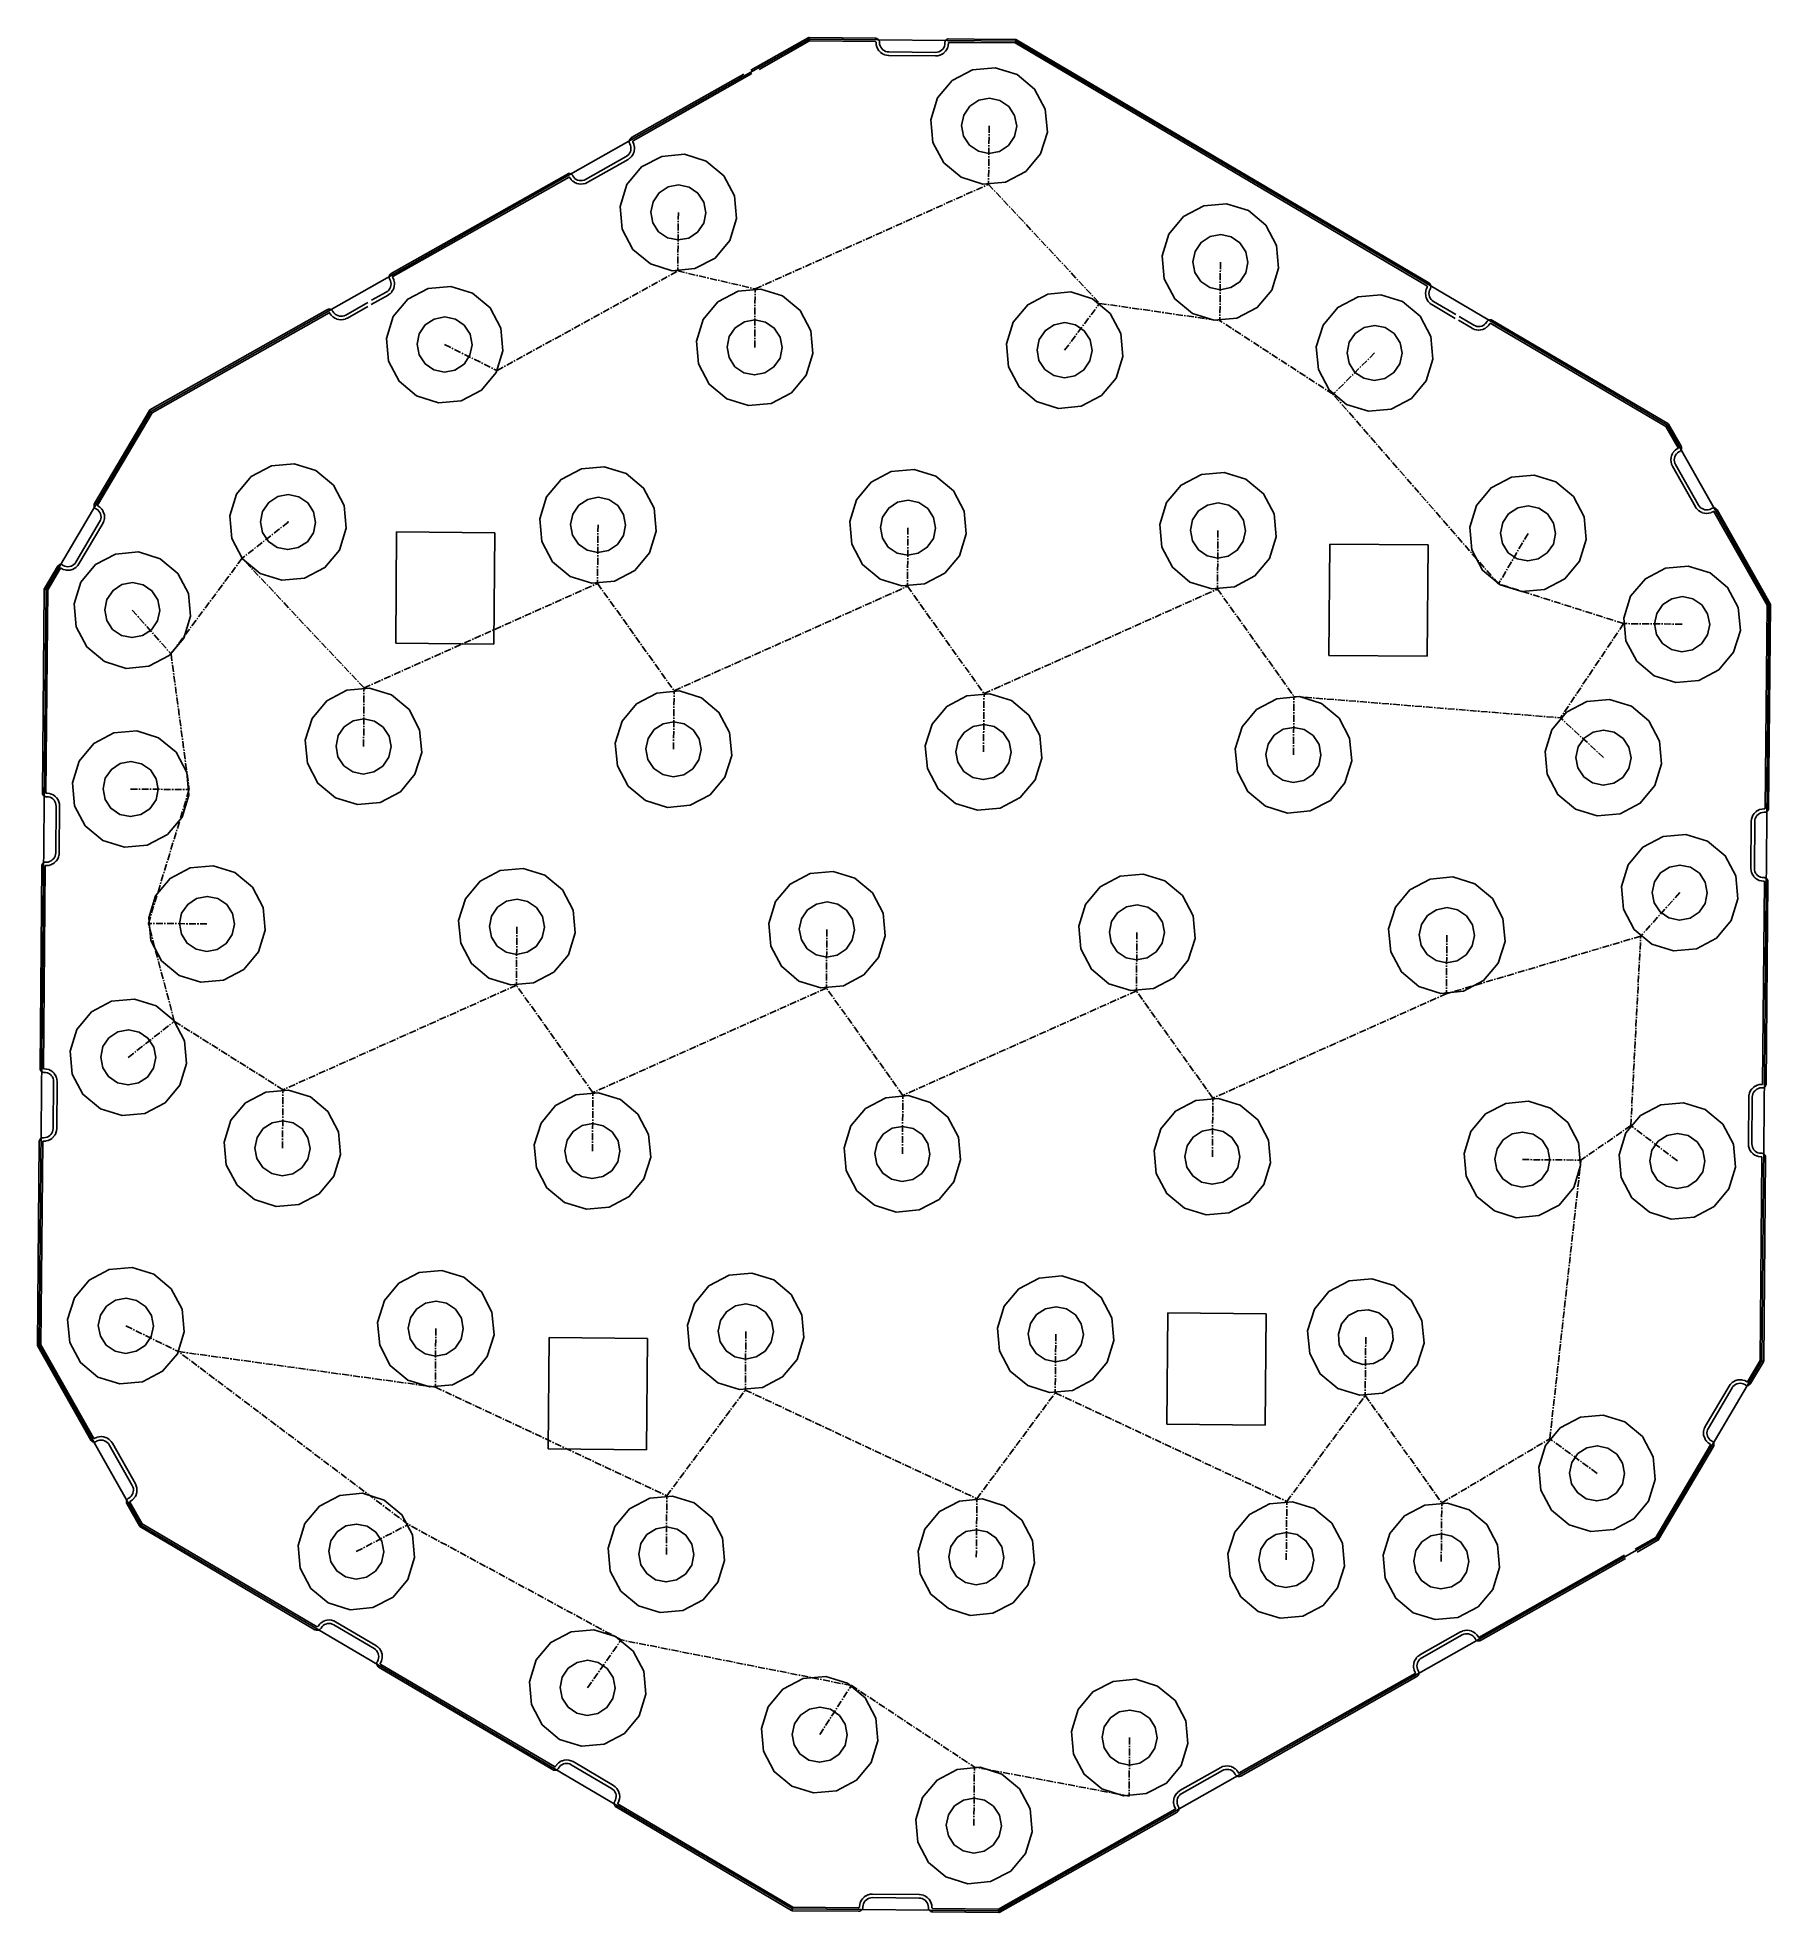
# Model space of a CAD drawing. Header units: inches. Extents: x -63 to 63, y -68 to 68.
import ezdxf

# ---------------------------------------------------------------- set-up
doc = ezdxf.new("R2010")
doc.units = ezdxf.units.IN
doc.header["$MEASUREMENT"] = 0
doc.header["$PDSIZE"] = -1
doc.linetypes.add('CENTERX2', pattern=[0.8, 0.5, -0.1, 0.1, -0.1])

msp = doc.modelspace()

# ---------------------------------------------------------------- linework, layer by layer
at = {"color": 7, "linetype": 'Continuous'}
for p, q in [((-6.88, 67.93), (-54.67, 40.92)), ((-11.12, 65.69), (-6.95, 68.04)), ((-6.85, 67.81), (-10.52, 65.73)), ((-6.95, 68.04), (-6.94, 68.05)), ((-6.94, 68.05), (-6.93, 68.05)), ((-6.93, 68.05), (-6.92, 68.06)), ((-6.92, 68.06), (-6.91, 68.06)), ((-6.85, 67.81), (-6.92, 68.06)), ((-6.91, 68.06), (-6.89, 68.06)), ((-6.89, 68.06), (-6.88, 68.06)), ((-6.88, 68.06), (-2.09, 68.02)), ((8.1, 67.79), (-6.88, 67.93)), ((-2.1, 67.76), (-6.85, 67.81)), ((-2.08, 67.76), (-2.1, 67.76)), ((-2.09, 68.02), (-2.08, 68.01)), ((-2.08, 68.01), (-2.08, 68.01)), ((-2.08, 68.01), (-2.05, 68.01)), ((-2.07, 67.76), (-2.08, 67.76)), ((-2.06, 67.75), (-2.07, 67.76)), ((-2.05, 67.75), (-2.06, 67.75)), ((-2.05, 68.01), (-2.03, 68.01)), ((-2.04, 67.74), (-2.05, 67.75)), ((-2.04, 67.73), (-2.04, 67.74)), ((-2.03, 67.72), (-2.04, 67.73)), ((-2.03, 68.01), (-2.02, 68.01)), ((-2.03, 67.71), (-2.03, 67.72)), ((-2.03, 67.69), (-2.03, 67.71)), ((-2.03, 67.68), (-2.03, 67.69)), ((-2.03, 67.69), (-2.03, 67.69)), ((-2.03, 67.69), (-2.03, 67.69)), ((-2.03, 67.69), (-2.03, 67.69)), ((-2.03, 67.69), (-2.03, 67.69)), ((-2.02, 67.54), (-2.03, 67.68)), ((-2.03, 67.68), (-2.03, 67.68)), ((-2.02, 68.01), (-1.99, 68)), ((-2.01, 67.53), (-2.02, 67.54)), ((-2.01, 67.52), (-2.01, 67.53)), ((-1.98, 67.39), (-2.01, 67.52)), ((-1.99, 68), (-1.98, 67.99)), ((-1.98, 67.99), (-1.97, 67.99)), ((-1.97, 67.38), (-1.98, 67.39)), ((-1.97, 67.99), (-1.94, 67.98)), ((-1.97, 67.36), (-1.97, 67.38)), ((-1.91, 67.24), (-1.97, 67.36)), ((-1.94, 67.98), (-1.93, 67.97)), ((-1.93, 67.97), (-1.92, 67.97)), ((-1.92, 67.97), (-1.9, 67.95)), ((-1.91, 67.23), (-1.91, 67.24)), ((-1.9, 67.22), (-1.91, 67.23)), ((-1.9, 67.95), (-1.89, 67.94)), ((-1.82, 67.1), (-1.9, 67.22)), ((-1.89, 67.94), (-1.88, 67.93)), ((-1.88, 67.93), (-1.86, 67.91)), ((-1.86, 67.91), (-1.85, 67.9)), ((-1.85, 67.9), (-1.84, 67.89)), ((-1.84, 67.89), (-1.82, 67.86)), ((-1.82, 67.86), (-1.82, 67.85)), ((-1.82, 67.85), (-1.81, 67.85)), ((-1.81, 67.09), (-1.82, 67.1)), ((-1.82, 67.1), (-1.82, 67.1)), ((-1.81, 67.85), (-1.8, 67.82)), ((-1.71, 66.99), (-1.81, 67.09)), ((-1.8, 67.82), (-1.79, 67.8)), ((-1.79, 67.8), (-1.79, 67.79)), ((-1.79, 67.79), (-1.78, 67.76)), ((-1.78, 67.76), (-1.78, 67.75)), ((-1.78, 67.75), (-1.78, 67.74)), ((-1.78, 67.74), (-1.78, 67.71)), ((-1.78, 67.71), (-1.78, 67.7)), ((-1.78, 67.7), (-1.78, 67.7)), ((-1.78, 67.7), (-1.78, 67.7)), ((-1.78, 67.7), (-1.78, 67.7)), ((-1.78, 67.7), (-1.77, 67.7)), ((-1.77, 67.7), (-1.77, 67.69)), ((-1.77, 67.69), (-1.77, 67.57)), ((-1.77, 67.57), (-1.74, 67.46)), ((-1.74, 67.46), (-1.69, 67.35)), ((-1.7, 66.98), (-1.71, 66.99)), ((-1.7, 66.97), (-1.7, 66.98)), ((-1.58, 66.89), (-1.7, 66.97)), ((-1.69, 67.35), (-1.62, 67.26)), ((-1.62, 67.26), (-1.54, 67.17)), ((-1.57, 66.89), (-1.58, 66.89)), ((-1.56, 66.88), (-1.57, 66.89)), ((-1.44, 66.82), (-1.56, 66.88)), ((-1.54, 67.17), (-1.44, 67.11)), ((-1.44, 67.11), (-1.34, 67.05)), ((-1.43, 66.82), (-1.44, 66.82)), ((-1.42, 66.81), (-1.43, 66.82)), ((-1.28, 66.78), (-1.42, 66.81)), ((-1.34, 67.05), (-1.22, 67.02)), ((-1.27, 66.77), (-1.28, 66.78)), ((-1.26, 66.77), (-1.27, 66.77)), ((-1.12, 66.76), (-1.26, 66.77)), ((-1.22, 67.02), (-1.1, 67.01)), ((-1.11, 66.76), (-1.12, 66.76)), ((-1.12, 66.76), (-1.12, 66.76)), ((2.29, 66.73), (-1.11, 66.76)), ((-1.1, 67.01), (2.29, 66.98)), ((2.29, 66.98), (2.41, 66.99)), ((2.3, 66.73), (2.29, 66.73)), ((2.29, 66.73), (2.29, 66.73)), ((2.44, 66.74), (2.3, 66.73)), ((2.41, 66.99), (2.52, 67.02)), ((2.45, 66.74), (2.44, 66.74)), ((2.46, 66.74), (2.45, 66.74)), ((2.6, 66.78), (2.46, 66.74)), ((2.52, 67.02), (2.63, 67.07)), ((2.61, 66.78), (2.6, 66.78)), ((2.62, 66.78), (2.61, 66.78)), ((2.74, 66.84), (2.62, 66.78)), ((2.63, 67.07), (2.73, 67.13)), ((2.73, 67.13), (2.81, 67.22)), ((2.75, 66.85), (2.74, 66.84)), ((2.76, 66.85), (2.75, 66.85)), ((2.88, 66.93), (2.76, 66.85)), ((2.81, 67.22), (2.88, 67.31)), ((2.88, 67.31), (2.93, 67.42)), ((2.89, 66.94), (2.88, 66.93)), ((2.9, 66.95), (2.89, 66.94)), ((2.99, 67.04), (2.9, 66.95)), ((2.93, 67.42), (2.96, 67.53)), ((2.96, 67.53), (2.97, 67.65)), ((2.97, 67.74), (2.98, 67.75)), ((2.97, 67.71), (2.97, 67.74)), ((2.97, 67.7), (2.97, 67.71)), ((2.97, 67.71), (2.97, 67.71)), ((2.97, 67.65), (2.97, 67.7)), ((2.98, 67.78), (2.99, 67.79)), ((2.98, 67.76), (2.98, 67.78)), ((2.98, 67.75), (2.98, 67.76)), ((2.99, 67.8), (3, 67.83)), ((2.99, 67.79), (2.99, 67.8)), ((3, 67.05), (2.99, 67.04)), ((3, 67.83), (3.01, 67.83)), ((3.01, 67.06), (3, 67.05)), ((3.01, 67.84), (3.03, 67.86)), ((3.01, 67.83), (3.01, 67.84)), ((3.09, 67.17), (3.01, 67.06)), ((3.03, 67.86), (3.04, 67.87)), ((3.04, 67.88), (3.06, 67.9)), ((3.04, 67.87), (3.04, 67.88)), ((3.06, 67.9), (3.07, 67.9)), ((3.07, 67.9), (3.08, 67.91)), ((3.08, 67.91), (3.1, 67.93)), ((3.1, 67.18), (3.09, 67.17)), ((3.1, 67.93), (3.11, 67.93)), ((3.16, 67.32), (3.1, 67.19)), ((3.1, 67.19), (3.1, 67.18)), ((3.11, 67.93), (3.12, 67.94)), ((3.12, 67.94), (3.14, 67.95)), ((3.14, 67.95), (3.15, 67.95)), ((3.15, 67.95), (3.16, 67.95)), ((3.16, 67.95), (3.18, 67.96)), ((3.17, 67.34), (3.16, 67.33)), ((3.16, 67.33), (3.16, 67.32)), ((3.21, 67.47), (3.17, 67.34)), ((3.18, 67.96), (3.19, 67.96)), ((3.19, 67.96), (3.21, 67.96)), ((3.21, 67.96), (3.23, 67.97)), ((3.22, 67.63), (3.21, 67.5)), ((3.21, 67.5), (3.21, 67.49)), ((3.21, 67.49), (3.21, 67.47)), ((3.23, 67.7), (3.22, 67.69)), ((3.22, 67.69), (3.22, 67.65)), ((3.22, 67.65), (3.22, 67.64)), ((3.22, 67.64), (3.22, 67.63)), ((3.23, 67.97), (3.23, 67.97)), ((3.23, 67.97), (3.24, 67.97)), ((3.24, 67.71), (3.23, 67.71)), ((3.23, 67.71), (3.23, 67.71)), ((3.23, 67.71), (3.23, 67.71)), ((3.23, 67.71), (3.23, 67.71)), ((3.23, 67.71), (3.23, 67.71)), ((3.23, 67.71), (3.23, 67.7)), ((3.23, 67.7), (3.23, 67.7)), ((3.24, 67.97), (5.1, 67.95)), ((5.1, 67.7), (3.24, 67.71)), ((3.24, 67.71), (3.24, 67.71)), ((5.1, 67.95), (5.1, 67.95)), ((5.1, 67.95), (5.1, 67.95)), ((5.1, 67.95), (8.1, 67.92)), ((8.06, 67.67), (5.1, 67.7)), ((8.06, 67.67), (8.13, 67.92)), ((37.96, 50.04), (8.06, 67.67)), ((8.1, 67.92), (8.11, 67.92)), ((55.39, 39.92), (8.1, 67.79)), ((8.11, 67.92), (8.12, 67.92)), ((8.12, 67.92), (8.13, 67.92)), ((8.13, 67.92), (8.14, 67.91)), ((8.14, 67.91), (8.15, 67.91)), ((8.15, 67.91), (8.16, 67.9)), ((8.16, 67.9), (38.1, 50.25)), ((-19.78, 60.79), (-11.63, 65.39)), ((-11.04, 65.44), (-19.65, 60.57)), ((-19.94, 60.57), (-19.93, 60.6)), ((-19.94, 60.56), (-19.94, 60.57)), ((-19.94, 60.55), (-19.94, 60.56)), ((-19.94, 60.52), (-19.94, 60.55)), ((-19.94, 60.5), (-19.94, 60.52)), ((-19.94, 60.49), (-19.94, 60.5)), ((-19.94, 60.46), (-19.94, 60.49)), ((-19.94, 60.45), (-19.94, 60.46)), ((-19.94, 60.44), (-19.94, 60.45)), ((-19.93, 60.4), (-19.94, 60.44)), ((-19.93, 60.6), (-19.92, 60.61)), ((-19.92, 60.39), (-19.93, 60.4)), ((-19.92, 60.63), (-19.9, 60.66)), ((-19.92, 60.61), (-19.92, 60.63)), ((-19.92, 60.38), (-19.92, 60.39)), ((-19.91, 60.35), (-19.92, 60.38)), ((-19.9, 60.34), (-19.91, 60.35)), ((-19.91, 60.35), (-19.91, 60.35)), ((-19.91, 60.35), (-19.91, 60.35)), ((-19.9, 60.67), (-19.89, 60.68)), ((-19.9, 60.66), (-19.9, 60.67)), ((-19.85, 60.23), (-19.9, 60.34)), ((-19.9, 60.34), (-19.9, 60.34)), ((-19.9, 60.34), (-19.9, 60.34)), ((-19.89, 60.68), (-19.87, 60.7)), ((-19.87, 60.7), (-19.86, 60.71)), ((-19.86, 60.72), (-19.83, 60.75)), ((-19.86, 60.71), (-19.86, 60.72)), ((-19.83, 60.12), (-19.85, 60.23)), ((-19.83, 60.75), (-19.82, 60.75)), ((-19.82, 60), (-19.83, 60.12)), ((-19.83, 59.88), (-19.82, 60)), ((-19.82, 60.76), (-19.79, 60.78)), ((-19.82, 60.75), (-19.82, 60.76)), ((-19.79, 60.78), (-19.78, 60.78)), ((-19.78, 60.78), (-19.78, 60.79)), ((-19.68, 60.54), (-19.69, 60.53)), ((-19.69, 60.53), (-19.69, 60.51)), ((-19.69, 60.51), (-19.69, 60.5)), ((-19.69, 60.5), (-19.69, 60.49)), ((-19.69, 60.49), (-19.69, 60.48)), ((-19.69, 60.48), (-19.68, 60.46)), ((-19.67, 60.55), (-19.68, 60.54)), ((-19.68, 60.46), (-19.68, 60.46)), ((-19.68, 60.46), (-19.68, 60.46)), ((-19.68, 60.46), (-19.68, 60.46)), ((-19.68, 60.46), (-19.68, 60.45)), ((-19.68, 60.45), (-19.67, 60.45)), ((-19.66, 60.56), (-19.67, 60.55)), ((-19.67, 60.45), (-19.62, 60.32)), ((-19.65, 60.57), (-19.66, 60.56)), ((-19.62, 60.32), (-19.61, 60.31)), ((-19.61, 60.31), (-19.61, 60.3)), ((-19.61, 60.3), (-19.58, 60.17)), ((-19.58, 60.17), (-19.58, 60.16)), ((-19.58, 60.16), (-19.57, 60.14)), ((-19.56, 59.98), (-19.58, 59.84)), ((-19.57, 60.14), (-19.56, 60.01)), ((-19.56, 60.01), (-19.57, 59.99)), ((-19.57, 59.99), (-19.56, 59.98)), ((-23.11, 57.76), (-20.16, 59.42)), ((-20.03, 59.21), (-22.99, 57.53)), ((-20.16, 59.42), (-20.07, 59.49)), ((-20.07, 59.49), (-19.98, 59.57)), ((-19.92, 59.29), (-20.03, 59.21)), ((-20.03, 59.21), (-20.03, 59.21)), ((-20.03, 59.21), (-20.03, 59.21)), ((-19.98, 59.57), (-19.92, 59.67)), ((-19.92, 59.67), (-19.86, 59.77)), ((-19.91, 59.29), (-19.92, 59.29)), ((-19.9, 59.3), (-19.91, 59.29)), ((-19.8, 59.39), (-19.9, 59.3)), ((-19.86, 59.77), (-19.83, 59.88)), ((-19.79, 59.4), (-19.8, 59.39)), ((-19.7, 59.52), (-19.79, 59.41)), ((-19.79, 59.41), (-19.79, 59.4)), ((-19.69, 59.54), (-19.7, 59.53)), ((-19.7, 59.53), (-19.7, 59.52)), ((-19.63, 59.67), (-19.69, 59.54)), ((-19.62, 59.69), (-19.63, 59.68)), ((-19.63, 59.68), (-19.63, 59.67)), ((-19.58, 59.82), (-19.62, 59.69)), ((-19.58, 59.84), (-19.58, 59.83)), ((-19.58, 59.83), (-19.58, 59.82)), ((-37.24, 50.92), (-24.43, 58.15)), ((-24.31, 57.93), (-37.11, 50.7)), ((-24.43, 58.15), (-24.43, 58.16)), ((-24.43, 58.16), (-24.42, 58.16)), ((-24.42, 58.16), (-24.4, 58.17)), ((-24.4, 58.17), (-24.39, 58.17)), ((-24.39, 58.17), (-24.38, 58.18)), ((-24.38, 58.18), (-24.35, 58.18)), ((-24.35, 58.18), (-24.34, 58.18)), ((-24.34, 58.18), (-24.33, 58.19)), ((-24.33, 58.19), (-24.3, 58.19)), ((-24.3, 57.93), (-24.31, 57.93)), ((-24.31, 57.93), (-24.31, 57.93)), ((-24.3, 58.19), (-24.29, 58.19)), ((-24.29, 57.93), (-24.3, 57.93)), ((-24.3, 57.93), (-24.3, 57.93)), ((-24.29, 58.19), (-24.28, 58.19)), ((-24.28, 57.93), (-24.29, 57.93)), ((-24.29, 57.93), (-24.29, 57.93)), ((-24.29, 57.93), (-24.29, 57.93)), ((-24.28, 58.19), (-24.26, 58.19)), ((-24.28, 57.92), (-24.28, 57.93)), ((-24.28, 57.93), (-24.28, 57.93)), ((-24.26, 57.89), (-24.28, 57.92)), ((-24.26, 58.19), (-24.24, 58.18)), ((-24.26, 57.88), (-24.26, 57.89)), ((-24.26, 57.89), (-24.26, 57.89)), ((-24.17, 57.76), (-24.26, 57.88)), ((-24.24, 58.18), (-24.23, 58.18)), ((-24.23, 58.18), (-24.21, 58.17)), ((-24.21, 58.17), (-24.2, 58.17)), ((-24.2, 58.17), (-24.19, 58.17)), ((-24.19, 58.17), (-24.16, 58.15)), ((-24.16, 57.75), (-24.17, 57.76)), ((-24.16, 58.15), (-24.16, 58.15)), ((-24.16, 58.15), (-24.15, 58.14)), ((-24.16, 57.74), (-24.16, 57.75)), ((-24.06, 57.64), (-24.16, 57.74)), ((-24.15, 58.14), (-24.12, 58.13)), ((-24.12, 58.13), (-24.12, 58.12)), ((-24.12, 58.12), (-24.11, 58.11)), ((-24.11, 58.11), (-24.09, 58.09)), ((-24.09, 58.09), (-24.08, 58.09)), ((-24.08, 58.09), (-24.08, 58.08)), ((-24.08, 58.08), (-24.06, 58.06)), ((-24.06, 58.06), (-24.06, 58.05)), ((-24.06, 58.05), (-24.06, 58.05)), ((-24.06, 58.05), (-24.04, 58.02)), ((-24.05, 57.64), (-24.06, 57.64)), ((-24.04, 57.63), (-24.05, 57.64)), ((-24.04, 58.02), (-23.97, 57.91)), ((-23.93, 57.55), (-24.04, 57.63)), ((-23.97, 57.91), (-23.89, 57.83)), ((-23.92, 57.54), (-23.93, 57.55)), ((-23.91, 57.54), (-23.92, 57.54)), ((-23.78, 57.48), (-23.91, 57.54)), ((-23.89, 57.83), (-23.79, 57.76)), ((-23.79, 57.76), (-23.69, 57.71)), ((-23.77, 57.47), (-23.78, 57.48)), ((-23.76, 57.47), (-23.77, 57.47)), ((-23.63, 57.43), (-23.76, 57.47)), ((-23.69, 57.71), (-23.57, 57.68)), ((-23.62, 57.43), (-23.63, 57.43)), ((-23.61, 57.43), (-23.62, 57.43)), ((-23.47, 57.41), (-23.61, 57.43)), ((-23.57, 57.68), (-23.46, 57.67)), ((-23.46, 57.42), (-23.47, 57.41)), ((-23.46, 57.67), (-23.34, 57.68)), ((-23.45, 57.41), (-23.46, 57.42)), ((-23.31, 57.43), (-23.45, 57.41)), ((-23.34, 57.68), (-23.23, 57.71)), ((-23.3, 57.43), (-23.31, 57.43)), ((-23.29, 57.43), (-23.3, 57.43)), ((-23.15, 57.46), (-23.29, 57.43)), ((-23.23, 57.71), (-23.11, 57.76)), ((-23.14, 57.47), (-23.15, 57.46)), ((-23.13, 57.47), (-23.14, 57.47)), ((-23, 57.53), (-23.13, 57.47)), ((-22.99, 57.53), (-23, 57.53)), ((-23, 57.53), (-23, 57.53)), ((-37.38, 50.71), (-37.37, 50.72)), ((-37.38, 50.69), (-37.38, 50.71)), ((-37.38, 50.68), (-37.38, 50.69)), ((-37.38, 50.67), (-37.38, 50.68)), ((-37.38, 50.64), (-37.38, 50.67)), ((-37.38, 50.63), (-37.38, 50.64)), ((-37.37, 50.62), (-37.38, 50.63)), ((-37.37, 50.76), (-37.36, 50.77)), ((-37.37, 50.74), (-37.37, 50.76)), ((-37.37, 50.72), (-37.37, 50.74)), ((-37.37, 50.59), (-37.37, 50.62)), ((-37.36, 50.58), (-37.37, 50.59)), ((-37.36, 50.78), (-37.35, 50.81)), ((-37.36, 50.77), (-37.36, 50.78)), ((-37.36, 50.57), (-37.36, 50.58)), ((-37.35, 50.55), (-37.36, 50.57)), ((-37.35, 50.81), (-37.34, 50.81)), ((-37.35, 50.54), (-37.35, 50.55)), ((-37.34, 50.54), (-37.35, 50.54)), ((-37.34, 50.82), (-37.32, 50.85)), ((-37.34, 50.81), (-37.34, 50.82)), ((-37.33, 50.5), (-37.34, 50.54)), ((-37.28, 50.39), (-37.33, 50.5)), ((-37.32, 50.85), (-37.31, 50.85)), ((-37.31, 50.86), (-37.29, 50.88)), ((-37.31, 50.85), (-37.31, 50.86)), ((-37.29, 50.88), (-37.28, 50.89)), ((-37.28, 50.89), (-37.27, 50.89)), ((-37.25, 50.28), (-37.28, 50.39)), ((-37.27, 50.89), (-37.25, 50.91)), ((-37.25, 50.91), (-37.24, 50.91)), ((-37.24, 50.91), (-37.24, 50.92)), ((-37.12, 50.68), (-37.13, 50.68)), ((-37.13, 50.68), (-37.13, 50.67)), ((-37.13, 50.67), (-37.13, 50.67)), ((-37.13, 50.67), (-37.13, 50.67)), ((-37.13, 50.67), (-37.12, 50.66)), ((-37.11, 50.7), (-37.12, 50.69)), ((-37.12, 50.69), (-37.12, 50.69)), ((-37.12, 50.69), (-37.12, 50.69)), ((-37.12, 50.69), (-37.12, 50.68)), ((-37.12, 50.66), (-37.1, 50.63)), ((-37.1, 50.63), (-37.1, 50.62)), ((-37.1, 50.62), (-37.1, 50.62)), ((-37.1, 50.62), (-37.04, 50.49)), ((-37.04, 50.49), (-37.04, 50.48)), ((-37.04, 50.48), (-37.03, 50.47)), ((-37.03, 50.47), (-37, 50.33)), ((-37.45, 49.36), (-38.68, 48.67)), ((-38.65, 48.98), (-37.58, 49.58)), ((-37.58, 49.58), (-37.48, 49.65)), ((-37.48, 49.65), (-37.4, 49.73)), ((-37.44, 49.37), (-37.45, 49.36)), ((-37.45, 49.36), (-37.45, 49.36)), ((-37.33, 49.45), (-37.44, 49.37)), ((-37.4, 49.73), (-37.33, 49.83)), ((-37.33, 49.83), (-37.28, 49.93)), ((-37.32, 49.45), (-37.33, 49.45)), ((-37.31, 49.46), (-37.32, 49.45)), ((-37.21, 49.56), (-37.31, 49.46)), ((-37.28, 49.93), (-37.25, 50.05)), ((-37.24, 50.16), (-37.25, 50.28)), ((-37.25, 50.05), (-37.24, 50.16)), ((-37.2, 49.57), (-37.21, 49.56)), ((-37.12, 49.69), (-37.2, 49.58)), ((-37.2, 49.58), (-37.2, 49.57)), ((-37.11, 49.7), (-37.12, 49.69)), ((-37.1, 49.71), (-37.11, 49.7)), ((-37.04, 49.83), (-37.1, 49.71)), ((-37, 49.99), (-37.04, 49.86)), ((-37.04, 49.86), (-37.04, 49.85)), ((-37.04, 49.85), (-37.04, 49.83)), ((-37, 50.33), (-37, 50.32)), ((-37, 50.32), (-36.99, 50.31)), ((-36.98, 50.15), (-37, 50.01)), ((-37, 50.01), (-37, 50)), ((-37, 50), (-37, 49.99)), ((-36.99, 50.31), (-36.98, 50.17)), ((-36.98, 50.17), (-36.98, 50.16)), ((-36.98, 50.16), (-36.98, 50.15)), ((37.86, 49.49), (37.87, 49.63)), ((37.86, 49.48), (37.86, 49.49)), ((37.86, 49.47), (37.86, 49.48)), ((37.87, 49.33), (37.86, 49.47)), ((37.87, 49.64), (37.88, 49.65)), ((37.87, 49.63), (37.87, 49.64)), ((37.87, 49.32), (37.87, 49.33)), ((37.87, 49.31), (37.87, 49.32)), ((37.91, 49.17), (37.87, 49.31)), ((37.88, 49.65), (37.91, 49.79)), ((37.91, 49.79), (37.92, 49.8)), ((37.91, 49.16), (37.91, 49.17)), ((37.91, 49.15), (37.91, 49.16)), ((37.97, 49.03), (37.91, 49.15)), ((37.92, 49.81), (37.98, 49.93)), ((37.92, 49.8), (37.92, 49.81)), ((37.97, 50.03), (37.96, 50.04)), ((37.98, 50.02), (37.97, 50.03)), ((37.98, 49.02), (37.97, 49.03)), ((37.99, 50.01), (37.98, 50.02)), ((37.98, 49.94), (37.99, 49.96)), ((37.98, 49.93), (37.98, 49.94)), ((37.98, 49.94), (37.98, 49.94)), ((37.98, 49.01), (37.98, 49.02)), ((38.06, 48.89), (37.98, 49.01)), ((37.99, 50), (37.99, 50.01)), ((38, 49.99), (37.99, 50)), ((37.99, 49.96), (38, 49.97)), ((38, 49.98), (38, 49.99)), ((38, 49.97), (38, 49.98)), ((38.1, 50.25), (38.1, 50.25)), ((38.1, 50.25), (38.1, 50.24)), ((38.1, 50.24), (38.13, 50.23)), ((38.12, 49.59), (38.11, 49.48)), ((38.11, 49.48), (38.12, 49.36)), ((38.15, 49.71), (38.12, 49.59)), ((38.12, 49.36), (38.15, 49.25)), ((38.13, 50.23), (38.14, 50.22)), ((38.14, 50.22), (38.15, 50.21)), ((38.15, 50.21), (38.17, 50.19)), ((38.21, 49.82), (38.15, 49.71)), ((38.15, 49.25), (38.2, 49.14)), ((38.17, 50.19), (38.18, 50.18)), ((38.18, 50.18), (38.19, 50.17)), ((38.19, 50.17), (38.2, 50.14)), ((38.2, 50.14), (38.21, 50.13)), ((38.2, 49.14), (38.27, 49.04)), ((38.21, 50.13), (38.22, 50.12)), ((38.23, 49.86), (38.21, 49.83)), ((38.21, 49.83), (38.21, 49.82)), ((38.21, 49.82), (38.21, 49.82)), ((38.22, 50.12), (38.23, 50.09)), ((38.23, 50.09), (38.23, 50.08)), ((38.23, 50.08), (38.24, 50.07)), ((38.24, 49.91), (38.23, 49.88)), ((38.23, 49.88), (38.23, 49.87)), ((38.23, 49.87), (38.23, 49.86)), ((38.24, 50.07), (38.24, 50.04)), ((38.24, 50.04), (38.25, 50.03)), ((38.25, 49.93), (38.24, 49.92)), ((38.24, 49.92), (38.24, 49.91)), ((38.25, 50.03), (38.25, 50.02)), ((38.25, 50.02), (38.25, 49.99)), ((38.25, 49.99), (38.25, 49.97)), ((38.25, 49.97), (38.25, 49.96)), ((38.25, 49.96), (38.25, 49.93)), ((38.27, 49.04), (38.35, 48.96)), ((-54.74, 41.03), (-41.85, 48.31)), ((-41.73, 48.08), (-54.58, 40.82)), ((-41.85, 48.31), (-41.85, 48.31)), ((-41.85, 48.31), (-41.84, 48.31)), ((-41.84, 48.31), (-41.82, 48.32)), ((-41.82, 48.32), (-41.81, 48.33)), ((-41.81, 48.33), (-41.8, 48.33)), ((-41.8, 48.33), (-41.77, 48.34)), ((-41.77, 48.34), (-41.76, 48.34)), ((-41.76, 48.34), (-41.75, 48.34)), ((-41.75, 48.34), (-41.73, 48.34)), ((-41.73, 48.34), (-41.72, 48.34)), ((-41.72, 48.09), (-41.73, 48.08)), ((-41.72, 48.34), (-41.7, 48.34)), ((-41.71, 48.09), (-41.72, 48.09)), ((-41.72, 48.09), (-41.72, 48.09)), ((-41.72, 48.09), (-41.72, 48.09)), ((-41.7, 48.08), (-41.71, 48.09)), ((-41.71, 48.09), (-41.71, 48.09)), ((-41.71, 48.09), (-41.71, 48.09)), ((-41.7, 48.34), (-41.68, 48.34)), ((-41.69, 48.07), (-41.7, 48.08)), ((-41.7, 48.08), (-41.7, 48.08)), ((-41.67, 48.04), (-41.69, 48.07)), ((-41.68, 48.34), (-41.67, 48.34)), ((-41.67, 48.34), (-41.66, 48.34)), ((-41.67, 48.03), (-41.67, 48.04)), ((-41.59, 47.91), (-41.67, 48.03)), ((-41.67, 48.03), (-41.67, 48.03)), ((-41.66, 48.34), (-41.63, 48.33)), ((-41.63, 48.33), (-41.62, 48.32)), ((-41.62, 48.32), (-41.61, 48.32)), ((-41.61, 48.32), (-41.59, 48.31)), ((-41.59, 48.31), (-41.58, 48.3)), ((-41.58, 47.91), (-41.59, 47.91)), ((-41.58, 48.3), (-41.57, 48.3)), ((-41.58, 47.9), (-41.58, 47.91)), ((-41.48, 47.8), (-41.58, 47.9)), ((-41.57, 48.3), (-41.55, 48.28)), ((-41.55, 48.28), (-41.54, 48.28)), ((-41.54, 48.28), (-41.53, 48.27)), ((-41.53, 48.27), (-41.51, 48.25)), ((-41.51, 48.25), (-41.5, 48.24)), ((-41.5, 48.24), (-41.5, 48.23)), ((-41.5, 48.23), (-41.48, 48.21)), ((-41.48, 48.21), (-41.48, 48.21)), ((-41.48, 48.21), (-41.48, 48.2)), ((-41.48, 48.2), (-41.46, 48.17)), ((-41.47, 47.79), (-41.48, 47.8)), ((-41.46, 47.78), (-41.47, 47.79)), ((-41.46, 48.17), (-41.39, 48.07)), ((-41.35, 47.7), (-41.46, 47.78)), ((-41.39, 48.07), (-41.3, 47.98)), ((-41.34, 47.7), (-41.35, 47.7)), ((-41.33, 47.69), (-41.34, 47.7)), ((-41.2, 47.63), (-41.33, 47.69)), ((-41.3, 47.98), (-41.21, 47.92)), ((-41.21, 47.92), (-41.1, 47.87)), ((-41.1, 47.87), (-40.99, 47.83)), ((-40.99, 47.83), (-40.87, 47.82)), ((-40.87, 47.82), (-40.76, 47.83)), ((-40.76, 47.83), (-40.64, 47.86)), ((-40.64, 47.86), (-40.53, 47.91)), ((-40.42, 47.68), (-40.55, 47.63)), ((-40.53, 47.91), (-38.92, 48.82)), ((-40.41, 47.69), (-40.42, 47.69)), ((-40.42, 47.69), (-40.42, 47.68)), ((-38.92, 48.53), (-40.41, 47.69)), ((38.07, 48.88), (38.06, 48.89)), ((38.08, 48.87), (38.07, 48.88)), ((38.17, 48.77), (38.08, 48.87)), ((38.18, 48.77), (38.17, 48.77)), ((38.19, 48.76), (38.18, 48.77)), ((38.3, 48.68), (38.19, 48.76)), ((38.31, 48.68), (38.3, 48.68)), ((38.31, 48.67), (38.31, 48.68)), ((40.02, 47.67), (38.31, 48.67)), ((38.35, 48.96), (38.45, 48.89)), ((38.45, 48.89), (40.05, 47.94)), ((40.29, 47.8), (41.37, 47.17)), ((-41.19, 47.63), (-41.2, 47.63)), ((-41.18, 47.62), (-41.19, 47.63)), ((-41.05, 47.59), (-41.18, 47.62)), ((-41.04, 47.59), (-41.05, 47.59)), ((-41.03, 47.58), (-41.04, 47.59)), ((-40.89, 47.57), (-41.03, 47.58)), ((-40.88, 47.57), (-40.89, 47.57)), ((-40.87, 47.57), (-40.88, 47.57)), ((-40.73, 47.58), (-40.87, 47.57)), ((-40.72, 47.58), (-40.73, 47.58)), ((-40.7, 47.58), (-40.72, 47.58)), ((-40.57, 47.62), (-40.7, 47.58)), ((-40.56, 47.62), (-40.57, 47.62)), ((-40.55, 47.63), (-40.56, 47.62)), ((41.24, 46.95), (40.26, 47.53)), ((41.25, 46.94), (41.24, 46.95)), ((41.38, 46.88), (41.25, 46.94)), ((41.25, 46.94), (41.25, 46.94)), ((41.37, 47.17), (41.48, 47.12)), ((41.39, 46.88), (41.38, 46.88)), ((41.4, 46.87), (41.39, 46.88)), ((41.53, 46.84), (41.4, 46.87)), ((41.48, 47.12), (41.59, 47.08)), ((41.54, 46.84), (41.53, 46.84)), ((41.55, 46.83), (41.54, 46.84)), ((41.69, 46.82), (41.55, 46.83)), ((41.59, 47.08), (41.71, 47.07)), ((41.7, 46.82), (41.69, 46.82)), ((41.71, 46.82), (41.7, 46.82)), ((41.71, 47.07), (41.82, 47.08)), ((41.85, 46.83), (41.71, 46.82)), ((41.82, 47.08), (41.94, 47.11)), ((41.86, 46.83), (41.85, 46.83)), ((41.88, 46.83), (41.86, 46.83)), ((42.01, 46.87), (41.88, 46.83)), ((41.94, 47.11), (42.04, 47.16)), ((42.02, 46.87), (42.01, 46.87)), ((42.03, 46.87), (42.02, 46.87)), ((42.16, 46.93), (42.03, 46.87)), ((42.04, 47.16), (42.14, 47.23)), ((42.14, 47.23), (42.22, 47.31)), ((42.17, 46.94), (42.16, 46.93)), ((42.18, 46.94), (42.17, 46.94)), ((42.29, 47.02), (42.18, 46.94)), ((42.22, 47.31), (42.3, 47.41)), ((42.3, 47.03), (42.29, 47.02)), ((42.3, 47.42), (42.32, 47.44)), ((42.3, 47.41), (42.3, 47.42)), ((42.3, 47.41), (42.3, 47.41)), ((42.3, 47.41), (42.3, 47.41)), ((42.3, 47.41), (42.3, 47.41)), ((42.3, 47.41), (42.3, 47.41)), ((42.31, 47.04), (42.3, 47.03)), ((42.41, 47.13), (42.31, 47.04)), ((42.32, 47.44), (42.33, 47.45)), ((42.33, 47.45), (42.34, 47.46)), ((42.34, 47.46), (42.36, 47.48)), ((42.36, 47.48), (42.37, 47.49)), ((42.37, 47.49), (42.38, 47.5)), ((42.38, 47.5), (42.4, 47.52)), ((42.4, 47.52), (42.41, 47.52)), ((42.41, 47.52), (42.42, 47.53)), ((42.42, 47.14), (42.41, 47.13)), ((42.42, 47.53), (42.45, 47.54)), ((42.51, 47.26), (42.42, 47.15)), ((42.42, 47.15), (42.42, 47.14)), ((42.45, 47.54), (42.46, 47.54)), ((42.46, 47.54), (42.47, 47.55)), ((42.47, 47.55), (42.51, 47.56)), ((42.51, 47.56), (42.52, 47.56)), ((42.52, 47.29), (42.51, 47.27)), ((42.51, 47.27), (42.51, 47.27)), ((42.51, 47.27), (42.51, 47.27)), ((42.51, 47.27), (42.51, 47.27)), ((42.51, 47.27), (42.51, 47.27)), ((42.51, 47.27), (42.51, 47.26)), ((42.52, 47.56), (42.53, 47.56)), ((42.53, 47.29), (42.52, 47.29)), ((42.53, 47.56), (42.56, 47.56)), ((42.54, 47.3), (42.53, 47.29)), ((42.55, 47.31), (42.54, 47.3)), ((42.56, 47.31), (42.55, 47.31)), ((42.56, 47.56), (42.57, 47.56)), ((42.57, 47.31), (42.56, 47.31)), ((42.57, 47.56), (42.58, 47.56)), ((42.58, 47.31), (42.57, 47.31)), ((42.58, 47.56), (42.62, 47.56)), ((42.59, 47.31), (42.58, 47.31)), ((42.61, 47.3), (42.59, 47.31)), ((55.3, 39.83), (42.61, 47.3)), ((42.62, 47.56), (42.63, 47.56)), ((42.63, 47.56), (42.64, 47.56)), ((42.64, 47.56), (42.67, 47.55)), ((42.67, 47.55), (42.68, 47.54)), ((42.68, 47.54), (42.69, 47.54)), ((42.69, 47.54), (42.72, 47.52)), ((42.72, 47.52), (42.72, 47.52)), ((42.72, 47.52), (42.73, 47.52)), ((42.73, 47.52), (55.46, 40.03)), ((-54.67, 40.92), (-62.28, 28.01)), ((-58.77, 34.23), (-54.78, 40.98)), ((-54.78, 40.99), (-54.77, 41)), ((-54.78, 40.98), (-54.78, 40.99)), ((-54.77, 41), (-54.76, 41.01)), ((-54.76, 41.01), (-54.76, 41.02)), ((-54.76, 41.02), (-54.75, 41.02)), ((-54.58, 40.82), (-54.76, 41.01)), ((-54.75, 41.02), (-54.74, 41.03)), ((-54.58, 40.82), (-58.54, 34.11)), ((55.3, 39.83), (55.49, 40.01)), ((56.19, 38.27), (55.3, 39.83)), ((62.77, 26.88), (55.39, 39.92)), ((55.46, 40.03), (55.47, 40.02)), ((55.47, 40.02), (55.48, 40.02)), ((55.48, 40.02), (55.49, 40.01)), ((55.49, 40.01), (55.49, 40)), ((55.49, 40), (55.5, 39.99)), ((55.5, 39.99), (55.51, 39.98)), ((55.51, 39.98), (56.41, 38.39)), ((56, 38.11), (56.01, 38.12)), ((56.01, 38.12), (56.12, 38.2)), ((56.12, 38.2), (56.13, 38.2)), ((56.13, 38.2), (56.18, 38.23)), ((56.13, 38.2), (56.13, 38.2)), ((56.18, 38.23), (56.18, 38.23)), ((56.18, 38.23), (56.19, 38.23)), ((56.19, 38.26), (56.19, 38.27)), ((56.19, 38.25), (56.19, 38.26)), ((56.19, 38.24), (56.19, 38.25)), ((56.19, 38.25), (56.19, 38.25)), ((56.19, 38.25), (56.19, 38.25)), ((56.19, 38.23), (56.19, 38.24)), ((56.19, 38.24), (56.19, 38.24)), ((56.41, 38.39), (56.41, 38.38)), ((56.41, 38.38), (56.42, 38.38)), ((56.43, 38.14), (56.41, 38.12)), ((56.41, 38.12), (56.41, 38.11)), ((56.42, 38.38), (56.43, 38.35)), ((56.43, 38.35), (56.43, 38.34)), ((56.43, 38.34), (56.43, 38.33)), ((56.43, 38.33), (56.44, 38.31)), ((56.44, 38.19), (56.43, 38.16)), ((56.43, 38.16), (56.43, 38.15)), ((56.43, 38.15), (56.43, 38.14)), ((56.44, 38.31), (56.44, 38.3)), ((56.44, 38.3), (56.45, 38.28)), ((56.45, 38.24), (56.44, 38.21)), ((56.44, 38.21), (56.44, 38.2)), ((56.44, 38.2), (56.44, 38.19)), ((56.45, 38.28), (56.45, 38.26)), ((56.45, 38.26), (56.45, 38.25)), ((56.45, 38.25), (56.45, 38.24)), ((55.67, 37.42), (55.68, 37.55)), ((55.67, 37.4), (55.67, 37.42)), ((55.67, 37.39), (55.67, 37.4)), ((55.68, 37.25), (55.67, 37.39)), ((55.68, 37.58), (55.72, 37.71)), ((55.68, 37.57), (55.68, 37.58)), ((55.68, 37.55), (55.68, 37.57)), ((55.68, 37.24), (55.68, 37.25)), ((55.68, 37.23), (55.68, 37.24)), ((55.71, 37.1), (55.68, 37.23)), ((55.72, 37.09), (55.71, 37.1)), ((55.72, 37.71), (55.73, 37.72)), ((55.72, 37.08), (55.72, 37.09)), ((55.78, 36.95), (55.72, 37.08)), ((55.73, 37.73), (55.79, 37.86)), ((55.73, 37.72), (55.73, 37.73)), ((55.79, 36.94), (55.78, 36.95)), ((55.78, 36.95), (55.78, 36.95)), ((55.79, 37.87), (55.8, 37.88)), ((55.79, 37.86), (55.79, 37.87)), ((57.46, 33.98), (55.79, 36.94)), ((55.8, 37.88), (55.88, 37.99)), ((55.88, 37.99), (55.89, 38)), ((55.89, 38.01), (55.99, 38.1)), ((55.89, 38), (55.89, 38.01)), ((55.93, 37.52), (55.92, 37.4)), ((55.92, 37.4), (55.93, 37.29)), ((55.96, 37.63), (55.93, 37.52)), ((55.93, 37.29), (55.96, 37.17)), ((56.01, 37.74), (55.96, 37.63)), ((55.96, 37.17), (56.01, 37.06)), ((55.99, 38.1), (56, 38.11)), ((56.08, 37.83), (56.01, 37.74)), ((56.01, 37.06), (57.68, 34.11)), ((56.16, 37.92), (56.08, 37.83)), ((56.26, 37.98), (56.16, 37.92)), ((56.31, 38.01), (56.26, 37.98)), ((56.32, 38.01), (56.31, 38.01)), ((56.31, 38.01), (56.31, 38.01)), ((56.34, 38.03), (56.32, 38.01)), ((56.35, 38.04), (56.34, 38.03)), ((56.36, 38.04), (56.35, 38.04)), ((56.37, 38.06), (56.36, 38.04)), ((56.38, 38.07), (56.37, 38.06)), ((56.39, 38.08), (56.38, 38.07)), ((56.4, 38.1), (56.39, 38.08)), ((56.41, 38.11), (56.4, 38.1)), ((-58.8, 34.15), (-58.79, 34.18)), ((-58.8, 34.14), (-58.8, 34.15)), ((-58.8, 34.13), (-58.8, 34.14)), ((-58.8, 34.1), (-58.8, 34.13)), ((-58.8, 34.09), (-58.8, 34.1)), ((-58.8, 34.08), (-58.8, 34.09)), ((-58.8, 34.05), (-58.8, 34.08)), ((-58.8, 34.04), (-58.8, 34.05)), ((-58.8, 34.03), (-58.8, 34.04)), ((-58.79, 34.01), (-58.8, 34.03)), ((-58.79, 34.18), (-58.78, 34.19)), ((-58.78, 34.2), (-58.77, 34.22)), ((-58.78, 34.19), (-58.78, 34.2)), ((-58.77, 34.22), (-58.77, 34.23)), ((-58.77, 34.22), (-58.77, 34.22)), ((-58.54, 34.11), (-58.55, 34.1)), ((-58.55, 34.1), (-58.55, 34.09)), ((-58.55, 34.09), (-58.55, 34.09)), ((-58.55, 34.09), (-58.55, 34.09)), ((-58.55, 34.09), (-58.55, 34.08)), ((-58.55, 34.08), (-58.55, 34.08)), ((-58.55, 34.08), (-58.54, 34.07)), ((-58.54, 34.07), (-58.54, 34.07)), ((-58.54, 34.07), (-58.53, 34.07)), ((-58.53, 34.07), (-58.5, 34.04)), ((-58.5, 34.04), (-58.49, 34.04)), ((-58.49, 34.04), (-58.49, 34.04)), ((-58.49, 34.04), (-58.37, 33.96)), ((57.68, 34.11), (57.75, 34.01)), ((-60.11, 29.98), (-58.39, 32.9)), ((-58.17, 32.77), (-59.89, 29.85)), ((-58.79, 34), (-58.79, 34.01)), ((-58.78, 33.99), (-58.79, 34)), ((-58.77, 33.96), (-58.78, 33.99)), ((-58.77, 33.95), (-58.77, 33.96)), ((-58.76, 33.94), (-58.77, 33.95)), ((-58.75, 33.92), (-58.76, 33.94)), ((-58.74, 33.91), (-58.75, 33.92)), ((-58.73, 33.9), (-58.74, 33.91)), ((-58.71, 33.89), (-58.73, 33.9)), ((-58.71, 33.88), (-58.71, 33.89)), ((-58.7, 33.87), (-58.71, 33.88)), ((-58.68, 33.86), (-58.7, 33.87)), ((-58.67, 33.85), (-58.68, 33.86)), ((-58.63, 33.83), (-58.67, 33.85)), ((-58.67, 33.85), (-58.67, 33.85)), ((-58.53, 33.76), (-58.63, 33.83)), ((-58.45, 33.67), (-58.53, 33.76)), ((-58.38, 33.58), (-58.45, 33.67)), ((-58.39, 32.9), (-58.34, 33.01)), ((-58.33, 33.47), (-58.38, 33.58)), ((-58.37, 33.96), (-58.36, 33.95)), ((-58.36, 33.95), (-58.36, 33.94)), ((-58.36, 33.94), (-58.26, 33.84)), ((-58.34, 33.01), (-58.3, 33.12)), ((-58.3, 33.36), (-58.33, 33.47)), ((-58.29, 33.24), (-58.3, 33.36)), ((-58.3, 33.12), (-58.29, 33.24)), ((-58.26, 33.84), (-58.25, 33.83)), ((-58.25, 33.83), (-58.24, 33.83)), ((-58.24, 33.83), (-58.16, 33.71)), ((-58.16, 32.78), (-58.17, 32.78)), ((-58.17, 32.78), (-58.17, 32.77)), ((-58.16, 33.71), (-58.16, 33.7)), ((-58.16, 33.7), (-58.15, 33.69)), ((-58.1, 32.91), (-58.16, 32.78)), ((-58.15, 33.69), (-58.1, 33.56)), ((-58.1, 33.56), (-58.09, 33.55)), ((-58.09, 32.93), (-58.1, 32.92)), ((-58.1, 32.92), (-58.1, 32.91)), ((-58.09, 33.55), (-58.09, 33.54)), ((-58.09, 33.54), (-58.05, 33.41)), ((-58.06, 33.07), (-58.09, 32.93)), ((-58.05, 33.09), (-58.06, 33.08)), ((-58.06, 33.08), (-58.06, 33.07)), ((-58.05, 33.41), (-58.05, 33.4)), ((-58.05, 33.4), (-58.05, 33.39)), ((-58.05, 33.39), (-58.04, 33.25)), ((-58.04, 33.23), (-58.05, 33.09)), ((-58.04, 33.25), (-58.04, 33.24)), ((-58.04, 33.24), (-58.04, 33.23)), ((57.46, 33.97), (57.46, 33.98)), ((57.46, 33.98), (57.46, 33.98)), ((57.54, 33.86), (57.46, 33.97)), ((57.55, 33.85), (57.54, 33.86)), ((57.56, 33.84), (57.55, 33.85)), ((57.66, 33.74), (57.56, 33.84)), ((57.67, 33.73), (57.66, 33.74)), ((57.67, 33.72), (57.67, 33.73)), ((57.79, 33.64), (57.67, 33.72)), ((57.75, 34.01), (57.83, 33.92)), ((57.8, 33.64), (57.79, 33.64)), ((57.81, 33.63), (57.8, 33.64)), ((57.93, 33.57), (57.81, 33.63)), ((57.83, 33.92), (57.93, 33.86)), ((57.93, 33.86), (58.03, 33.81)), ((57.94, 33.57), (57.93, 33.57)), ((57.95, 33.56), (57.94, 33.57)), ((58.09, 33.53), (57.95, 33.56)), ((58.03, 33.81), (58.14, 33.78)), ((58.1, 33.53), (58.09, 33.53)), ((58.11, 33.52), (58.1, 33.53)), ((58.25, 33.51), (58.11, 33.52)), ((58.14, 33.78), (58.26, 33.76)), ((58.26, 33.51), (58.25, 33.51)), ((58.26, 33.76), (58.38, 33.77)), ((58.27, 33.51), (58.26, 33.51)), ((58.41, 33.52), (58.27, 33.51)), ((58.38, 33.77), (58.49, 33.8)), ((58.42, 33.52), (58.41, 33.52)), ((58.43, 33.53), (58.42, 33.52)), ((58.57, 33.56), (58.43, 33.53)), ((58.49, 33.8), (58.6, 33.85)), ((58.58, 33.57), (58.57, 33.56)), ((58.59, 33.57), (58.58, 33.57)), ((58.71, 33.63), (58.59, 33.57)), ((58.6, 33.85), (58.64, 33.88)), ((58.64, 33.88), (58.65, 33.88)), ((58.65, 33.88), (58.68, 33.89)), ((58.65, 33.88), (58.65, 33.88)), ((58.68, 33.89), (58.69, 33.9)), ((58.69, 33.9), (58.7, 33.9)), ((58.7, 33.9), (58.72, 33.91)), ((58.72, 33.63), (58.71, 33.63)), ((58.72, 33.91), (58.73, 33.91)), ((58.76, 33.65), (58.72, 33.63)), ((58.72, 33.63), (58.72, 33.63)), ((58.73, 33.91), (58.74, 33.91)), ((58.74, 33.91), (58.77, 33.91)), ((58.77, 33.66), (58.76, 33.65)), ((58.77, 33.91), (58.78, 33.91)), ((58.78, 33.66), (58.77, 33.66)), ((58.78, 33.91), (58.79, 33.91)), ((58.79, 33.66), (58.78, 33.66)), ((58.78, 33.66), (58.78, 33.66)), ((58.78, 33.66), (58.78, 33.66)), ((58.79, 33.91), (58.82, 33.91)), ((58.79, 33.65), (58.79, 33.66)), ((58.79, 33.66), (58.79, 33.66)), ((58.8, 33.65), (58.79, 33.65)), ((58.8, 33.64), (58.8, 33.65)), ((62.65, 26.84), (58.8, 33.64)), ((58.82, 33.91), (58.83, 33.91)), ((58.83, 33.91), (58.84, 33.91)), ((58.84, 33.91), (58.87, 33.9)), ((58.87, 33.9), (58.88, 33.89)), ((58.88, 33.89), (58.89, 33.89)), ((58.89, 33.89), (58.91, 33.88)), ((58.91, 33.88), (58.92, 33.87)), ((58.92, 33.87), (58.93, 33.87)), ((58.93, 33.87), (58.95, 33.85)), ((58.95, 33.85), (58.96, 33.85)), ((58.96, 33.85), (58.97, 33.84)), ((58.97, 33.84), (58.99, 33.82)), ((58.99, 33.82), (58.99, 33.81)), ((58.99, 33.81), (59, 33.8)), ((59, 33.8), (59.01, 33.78)), ((59.01, 33.78), (59.02, 33.78)), ((59.02, 33.78), (59.02, 33.77)), ((59.02, 33.77), (62.89, 26.94)), ((-36.83, 32.17), (-36.9, 24.09)), ((-29.7, 32.1), (-36.83, 32.17)), ((-29.77, 24.02), (-29.7, 32.1)), ((-60.18, 29.88), (-60.11, 29.98)), ((30.92, 31.29), (30.84, 23.2)), ((38.05, 31.22), (30.92, 31.29)), ((37.98, 23.14), (38.05, 31.22)), ((-62.4, 28.07), (-61.46, 29.66)), ((-61.24, 29.53), (-62.16, 27.97)), ((-61.46, 29.66), (-61.45, 29.67)), ((-61.45, 29.67), (-61.43, 29.7)), ((-61.45, 29.67), (-61.45, 29.67)), ((-61.43, 29.7), (-61.42, 29.71)), ((-61.43, 29.7), (-61.43, 29.7)), ((-61.42, 29.71), (-61.4, 29.73)), ((-61.4, 29.73), (-61.39, 29.74)), ((-61.39, 29.74), (-61.38, 29.74)), ((-61.38, 29.74), (-61.36, 29.76)), ((-61.36, 29.76), (-61.35, 29.76)), ((-61.35, 29.76), (-61.34, 29.77)), ((-61.34, 29.77), (-61.32, 29.78)), ((-61.32, 29.78), (-61.31, 29.78)), ((-61.31, 29.78), (-61.3, 29.79)), ((-61.3, 29.79), (-61.27, 29.79)), ((-61.27, 29.79), (-61.26, 29.8)), ((-61.26, 29.8), (-61.25, 29.8)), ((-61.25, 29.8), (-61.23, 29.8)), ((-61.23, 29.54), (-61.24, 29.53)), ((-61.23, 29.8), (-61.22, 29.8)), ((-61.22, 29.55), (-61.23, 29.55)), ((-61.23, 29.55), (-61.23, 29.54)), ((-61.23, 29.54), (-61.23, 29.54)), ((-61.23, 29.54), (-61.23, 29.54)), ((-61.22, 29.8), (-61.2, 29.8)), ((-61.21, 29.55), (-61.22, 29.55)), ((-61.22, 29.55), (-61.22, 29.55)), ((-61.21, 29.54), (-61.21, 29.55)), ((-61.2, 29.54), (-61.21, 29.54)), ((-61.2, 29.8), (-61.18, 29.8)), ((-61.16, 29.52), (-61.2, 29.54)), ((-61.18, 29.8), (-61.17, 29.79)), ((-61.17, 29.79), (-61.16, 29.79)), ((-61.16, 29.79), (-61.13, 29.79)), ((-61.15, 29.51), (-61.16, 29.52)), ((-61.16, 29.52), (-61.16, 29.52)), ((-61.03, 29.45), (-61.15, 29.51)), ((-61.13, 29.79), (-61.12, 29.78)), ((-61.12, 29.78), (-61.11, 29.78)), ((-61.11, 29.78), (-61.09, 29.77)), ((-61.09, 29.77), (-61.08, 29.76)), ((-61.08, 29.76), (-61.08, 29.76)), ((-61.08, 29.76), (-61.04, 29.74)), ((-61.04, 29.74), (-60.93, 29.69)), ((-61.02, 29.45), (-61.03, 29.45)), ((-61.01, 29.45), (-61.02, 29.45)), ((-60.87, 29.41), (-61.01, 29.45)), ((-60.93, 29.69), (-60.81, 29.66)), ((-60.86, 29.41), (-60.87, 29.41)), ((-60.85, 29.4), (-60.86, 29.41)), ((-60.71, 29.39), (-60.85, 29.4)), ((-60.81, 29.66), (-60.7, 29.64)), ((-60.7, 29.39), (-60.71, 29.39)), ((-60.7, 29.64), (-60.58, 29.65)), ((-60.69, 29.39), (-60.7, 29.39)), ((-60.55, 29.4), (-60.69, 29.39)), ((-60.58, 29.65), (-60.47, 29.68)), ((-60.54, 29.4), (-60.55, 29.4)), ((-60.53, 29.4), (-60.54, 29.4)), ((-60.39, 29.44), (-60.53, 29.4)), ((-60.47, 29.68), (-60.36, 29.73)), ((-60.38, 29.44), (-60.39, 29.44)), ((-60.37, 29.45), (-60.38, 29.44)), ((-60.25, 29.5), (-60.37, 29.45)), ((-60.36, 29.73), (-60.26, 29.8)), ((-60.26, 29.8), (-60.18, 29.88)), ((-60.24, 29.51), (-60.25, 29.5)), ((-60.23, 29.52), (-60.24, 29.51)), ((-60.11, 29.59), (-60.23, 29.52)), ((-60.1, 29.6), (-60.11, 29.59)), ((-60.09, 29.61), (-60.1, 29.6)), ((-60, 29.71), (-60.09, 29.61)), ((-59.99, 29.72), (-60, 29.71)), ((-59.98, 29.72), (-59.99, 29.72)), ((-59.9, 29.84), (-59.98, 29.72)), ((-59.89, 29.85), (-59.9, 29.84)), ((-59.9, 29.84), (-59.9, 29.84)), ((-62.28, 28.01), (-62.77, -26.88)), ((-62.55, 13.22), (-62.41, 28.01)), ((-62.41, 28.05), (-62.4, 28.06)), ((-62.41, 28.04), (-62.41, 28.05)), ((-62.41, 28.03), (-62.41, 28.04)), ((-62.16, 27.97), (-62.41, 28.04)), ((-62.41, 28.02), (-62.41, 28.03)), ((-62.41, 28.01), (-62.41, 28.02)), ((-62.4, 28.06), (-62.4, 28.07)), ((-62.16, 27.97), (-62.29, 13.22)), ((62.28, -28.01), (62.77, 26.88)), ((62.51, 12.09), (62.65, 26.84)), ((62.65, 26.84), (62.9, 26.91)), ((62.9, 26.88), (62.76, 12.09)), ((62.89, 26.94), (62.89, 26.93)), ((62.89, 26.93), (62.9, 26.92)), ((62.9, 26.92), (62.9, 26.91)), ((62.9, 26.91), (62.9, 26.9)), ((62.9, 26.9), (62.9, 26.89)), ((62.9, 26.89), (62.9, 26.88)), ((-36.9, 24.09), (-29.77, 24.02)), ((30.84, 23.2), (37.98, 23.14)), ((-62.55, 13.21), (-62.55, 13.22)), ((-62.54, 13.18), (-62.55, 13.21)), ((-62.55, 13.21), (-62.55, 13.21)), ((-62.54, 13.17), (-62.54, 13.18)), ((-62.54, 13.16), (-62.54, 13.17)), ((-62.53, 13.14), (-62.54, 13.16)), ((-62.53, 13.12), (-62.53, 13.14)), ((-62.53, 13.11), (-62.53, 13.12)), ((-62.52, 13.09), (-62.53, 13.11)), ((-62.51, 13.08), (-62.52, 13.09)), ((-62.5, 13.07), (-62.51, 13.08)), ((-62.49, 13.05), (-62.5, 13.07)), ((-62.48, 13.04), (-62.49, 13.05)), ((-62.48, 13.03), (-62.48, 13.04)), ((-62.46, 13.01), (-62.48, 13.03)), ((-62.45, 13.01), (-62.46, 13.01)), ((-62.44, 13), (-62.45, 13.01)), ((-62.42, 12.98), (-62.44, 13)), ((-62.41, 12.98), (-62.42, 12.98)), ((-62.4, 12.97), (-62.41, 12.98)), ((-62.38, 12.96), (-62.4, 12.97)), ((-62.37, 12.96), (-62.38, 12.96)), ((-62.36, 12.95), (-62.37, 12.96)), ((-62.33, 12.95), (-62.36, 12.95)), ((-62.32, 12.95), (-62.33, 12.95)), ((-62.31, 12.94), (-62.32, 12.95)), ((-62.28, 12.94), (-62.31, 12.94)), ((-62.29, 13.22), (-62.29, 13.21)), ((-62.29, 13.21), (-62.29, 13.21)), ((-62.29, 13.21), (-62.29, 13.21)), ((-62.29, 13.21), (-62.29, 13.2)), ((-62.29, 13.2), (-62.28, 13.2)), ((-62.28, 13.2), (-62.28, 13.2)), ((-62.28, 13.2), (-62.28, 13.2)), ((-62.28, 13.2), (-62.27, 13.19)), ((-62.27, 12.94), (-62.28, 12.94)), ((-62.28, 12.94), (-62.28, 12.94)), ((-62.27, 13.19), (-62.26, 13.19)), ((-62.22, 12.94), (-62.27, 12.94)), ((-62.26, 13.19), (-62.21, 13.19)), ((-62.1, 12.93), (-62.22, 12.94)), ((-62.21, 13.19), (-62.21, 13.19)), ((-62.21, 13.19), (-62.2, 13.19)), ((-62.2, 13.19), (-62.06, 13.18)), ((-61.99, 12.9), (-62.1, 12.93)), ((-62.06, 13.18), (-62.05, 13.18)), ((-62.05, 13.18), (-62.04, 13.17)), ((-62.04, 13.17), (-61.91, 13.14)), ((-61.88, 12.85), (-61.99, 12.9)), ((-61.91, 13.14), (-61.9, 13.13)), ((-61.9, 13.13), (-61.89, 13.13)), ((-61.89, 13.13), (-61.76, 13.07)), ((-61.79, 12.78), (-61.88, 12.85)), ((-61.7, 12.69), (-61.79, 12.78)), ((-61.76, 13.07), (-61.75, 13.06)), ((-61.75, 13.06), (-61.74, 13.06)), ((-61.74, 13.06), (-61.63, 12.98)), ((-61.64, 12.6), (-61.7, 12.69)), ((-61.59, 12.49), (-61.64, 12.6)), ((-61.63, 12.98), (-61.62, 12.97)), ((-61.62, 12.97), (-61.61, 12.96)), ((-61.61, 12.96), (-61.52, 12.86)), ((-61.56, 12.38), (-61.59, 12.49)), ((-61.58, 8.87), (-61.55, 12.25)), ((-61.55, 12.25), (-61.56, 12.38)), ((-61.52, 12.86), (-61.51, 12.85)), ((-61.51, 12.85), (-61.5, 12.85)), ((-61.5, 12.85), (-61.42, 12.73)), ((-61.42, 12.73), (-61.42, 12.72)), ((-61.42, 12.72), (-61.41, 12.71)), ((-61.41, 12.71), (-61.35, 12.58)), ((-61.35, 12.58), (-61.35, 12.57)), ((-61.35, 12.57), (-61.35, 12.56)), ((-61.35, 12.56), (-61.31, 12.43)), ((-61.3, 12.26), (-61.33, 8.86)), ((-61.31, 12.43), (-61.31, 12.42)), ((-61.31, 12.42), (-61.31, 12.41)), ((-61.31, 12.41), (-61.3, 12.27)), ((-61.3, 12.27), (-61.3, 12.26)), ((-61.3, 12.26), (-61.3, 12.26)), ((61.48, 7.75), (61.51, 11.15)), ((61.51, 11.16), (61.52, 11.3)), ((61.51, 11.15), (61.51, 11.16)), ((61.51, 11.15), (61.51, 11.15)), ((61.52, 11.32), (61.56, 11.45)), ((61.52, 11.31), (61.52, 11.32)), ((61.52, 11.3), (61.52, 11.31)), ((61.56, 11.45), (61.57, 11.46)), ((61.57, 11.47), (61.63, 11.6)), ((61.57, 11.46), (61.57, 11.47)), ((61.63, 11.6), (61.64, 11.61)), ((61.64, 11.62), (61.72, 11.73)), ((61.64, 11.61), (61.64, 11.62)), ((61.72, 11.73), (61.73, 11.74)), ((61.73, 11.74), (61.74, 11.75)), ((61.76, 11.14), (61.73, 7.75)), ((61.74, 11.75), (61.84, 11.85)), ((61.77, 11.26), (61.76, 11.14)), ((61.8, 11.37), (61.77, 11.26)), ((61.85, 11.48), (61.8, 11.37)), ((61.84, 11.85), (61.85, 11.85)), ((61.85, 11.86), (61.97, 11.94)), ((61.85, 11.85), (61.85, 11.86)), ((61.92, 11.58), (61.85, 11.48)), ((62.01, 11.66), (61.92, 11.58)), ((61.97, 11.94), (61.98, 11.94)), ((61.98, 11.94), (61.99, 11.95)), ((61.99, 11.95), (62.11, 12.01)), ((62.1, 11.72), (62.01, 11.66)), ((62.21, 11.77), (62.1, 11.72)), ((62.11, 12.01), (62.13, 12.01)), ((62.13, 12.01), (62.14, 12.02)), ((62.14, 12.02), (62.27, 12.05)), ((62.32, 11.8), (62.21, 11.77)), ((62.27, 12.05), (62.28, 12.05)), ((62.28, 12.05), (62.29, 12.05)), ((62.29, 12.05), (62.42, 12.07)), ((62.44, 11.81), (62.32, 11.8)), ((62.42, 12.07), (62.43, 12.06)), ((62.43, 12.06), (62.43, 12.07)), ((62.43, 12.07), (62.48, 12.07)), ((62.49, 11.81), (62.44, 11.81)), ((62.48, 12.07), (62.49, 12.07)), ((62.49, 12.07), (62.49, 12.07)), ((62.49, 12.07), (62.5, 12.07)), ((62.5, 11.81), (62.49, 11.81)), ((62.49, 11.81), (62.49, 11.81)), ((62.5, 12.07), (62.51, 12.08)), ((62.5, 12.07), (62.5, 12.07)), ((62.5, 12.07), (62.5, 12.07)), ((62.52, 11.81), (62.5, 11.81)), ((62.51, 12.08), (62.51, 12.09)), ((62.51, 12.09), (62.51, 12.09)), ((62.51, 12.08), (62.51, 12.08)), ((62.54, 11.82), (62.52, 11.81)), ((62.55, 11.82), (62.54, 11.82)), ((62.57, 11.83), (62.55, 11.82)), ((62.58, 11.83), (62.57, 11.83)), ((62.59, 11.83), (62.58, 11.83)), ((62.62, 11.84), (62.59, 11.83)), ((62.63, 11.85), (62.62, 11.84)), ((62.64, 11.86), (62.63, 11.85)), ((62.66, 11.87), (62.64, 11.86)), ((62.67, 11.88), (62.66, 11.88)), ((62.66, 11.88), (62.66, 11.87)), ((62.69, 11.9), (62.67, 11.88)), ((62.7, 11.91), (62.69, 11.9)), ((62.71, 11.92), (62.7, 11.91)), ((62.72, 11.94), (62.71, 11.92)), ((62.73, 11.95), (62.72, 11.94)), ((62.74, 11.98), (62.73, 11.96)), ((62.73, 11.96), (62.73, 11.95)), ((62.75, 11.99), (62.74, 11.98)), ((62.76, 12.03), (62.75, 12.01)), ((62.75, 12.01), (62.75, 11.99)), ((62.76, 12.09), (62.76, 12.08)), ((62.76, 12.08), (62.76, 12.08)), ((62.76, 12.08), (62.76, 12.05)), ((62.76, 12.05), (62.76, 12.04)), ((62.76, 12.04), (62.76, 12.03)), ((-62.44, 8.16), (-62.42, 8.18)), ((-62.42, 8.18), (-62.41, 8.18)), ((-62.41, 8.18), (-62.4, 8.18)), ((-62.4, 8.18), (-62.37, 8.19)), ((-62.37, 8.19), (-62.36, 8.19)), ((-62.36, 8.19), (-62.35, 8.19)), ((-62.35, 8.19), (-62.32, 8.19)), ((-62.32, 8.19), (-62.31, 8.2)), ((-62.32, 8.19), (-62.32, 8.19)), ((-62.31, 8.2), (-62.27, 8.19)), ((-62.27, 8.19), (-62.14, 8.2)), ((-62.14, 8.2), (-62.03, 8.23)), ((-62.03, 8.23), (-61.92, 8.28)), ((-61.92, 8.28), (-61.83, 8.35)), ((-61.83, 8.35), (-61.74, 8.43)), ((-61.74, 8.43), (-61.68, 8.53)), ((-61.68, 8.53), (-61.62, 8.63)), ((-61.56, 8.26), (-61.66, 8.16)), ((-61.62, 8.63), (-61.59, 8.74)), ((-61.59, 8.74), (-61.58, 8.87)), ((-61.55, 8.27), (-61.56, 8.26)), ((-61.54, 8.27), (-61.55, 8.27)), ((-61.46, 8.39), (-61.54, 8.27)), ((-61.45, 8.41), (-61.46, 8.4)), ((-61.46, 8.4), (-61.46, 8.39)), ((-61.39, 8.53), (-61.45, 8.41)), ((-61.38, 8.55), (-61.39, 8.54)), ((-61.39, 8.54), (-61.39, 8.53)), ((-61.35, 8.69), (-61.38, 8.55)), ((-61.34, 8.7), (-61.35, 8.69)), ((-61.33, 8.85), (-61.34, 8.71)), ((-61.34, 8.71), (-61.34, 8.7)), ((-61.33, 8.86), (-61.33, 8.85)), ((-61.33, 8.85), (-61.33, 8.85)), ((-62.72, -6.79), (-62.59, 7.92)), ((-62.59, 7.98), (-62.58, 8.01)), ((-62.59, 7.97), (-62.59, 7.98)), ((-62.59, 7.96), (-62.59, 7.97)), ((-62.59, 7.93), (-62.59, 7.96)), ((-62.59, 7.92), (-62.59, 7.93)), ((-62.59, 7.93), (-62.59, 7.93)), ((-62.58, 8.01), (-62.57, 8.02)), ((-62.57, 8.03), (-62.56, 8.05)), ((-62.57, 8.02), (-62.57, 8.03)), ((-62.56, 8.05), (-62.55, 8.06)), ((-62.55, 8.07), (-62.53, 8.09)), ((-62.55, 8.06), (-62.55, 8.07)), ((-62.53, 8.1), (-62.52, 8.11)), ((-62.53, 8.09), (-62.53, 8.1)), ((-62.52, 8.11), (-62.5, 8.12)), ((-62.5, 8.12), (-62.49, 8.13)), ((-62.49, 8.13), (-62.48, 8.14)), ((-62.48, 8.14), (-62.46, 8.15)), ((-62.34, 7.91), (-62.47, -6.78)), ((-62.46, 8.15), (-62.45, 8.16)), ((-62.45, 8.16), (-62.44, 8.16)), ((-62.33, 7.93), (-62.34, 7.93)), ((-62.34, 7.93), (-62.34, 7.93)), ((-62.34, 7.93), (-62.34, 7.92)), ((-62.34, 7.92), (-62.34, 7.91)), ((-62.32, 7.94), (-62.33, 7.94)), ((-62.33, 7.94), (-62.33, 7.94)), ((-62.33, 7.94), (-62.33, 7.93)), ((-62.31, 7.94), (-62.32, 7.94)), ((-62.32, 7.94), (-62.32, 7.94)), ((-62.26, 7.94), (-62.31, 7.94)), ((-62.25, 7.94), (-62.26, 7.94)), ((-62.26, 7.94), (-62.26, 7.94)), ((-62.11, 7.95), (-62.25, 7.94)), ((-62.1, 7.95), (-62.11, 7.95)), ((-62.09, 7.96), (-62.1, 7.95)), ((-61.96, 7.99), (-62.09, 7.96)), ((-61.95, 7.99), (-61.96, 7.99)), ((-61.94, 8), (-61.95, 7.99)), ((-61.81, 8.06), (-61.94, 8)), ((-61.8, 8.06), (-61.81, 8.06)), ((-61.79, 8.07), (-61.8, 8.06)), ((-61.67, 8.15), (-61.79, 8.07)), ((-61.66, 8.16), (-61.67, 8.15)), ((-61.67, 8.15), (-61.67, 8.15)), ((61.48, 7.74), (61.48, 7.75)), ((61.49, 7.59), (61.48, 7.74)), ((61.48, 7.74), (61.48, 7.74)), ((61.49, 7.58), (61.49, 7.59)), ((61.49, 7.57), (61.49, 7.58)), ((61.53, 7.43), (61.49, 7.57)), ((61.53, 7.42), (61.53, 7.43)), ((61.54, 7.41), (61.53, 7.42)), ((61.6, 7.28), (61.54, 7.41)), ((61.61, 7.26), (61.6, 7.28)), ((61.6, 7.28), (61.6, 7.28)), ((61.69, 7.15), (61.61, 7.26)), ((61.7, 7.14), (61.69, 7.15)), ((61.7, 7.13), (61.7, 7.14)), ((61.8, 7.04), (61.7, 7.13)), ((61.73, 7.75), (61.74, 7.62)), ((61.74, 7.62), (61.77, 7.51)), ((61.77, 7.51), (61.82, 7.4)), ((61.81, 7.03), (61.8, 7.04)), ((61.82, 7.02), (61.81, 7.03)), ((61.82, 7.4), (61.89, 7.31)), ((61.93, 6.94), (61.82, 7.02)), ((61.89, 7.31), (61.97, 7.22)), ((61.94, 6.94), (61.93, 6.94)), ((61.95, 6.93), (61.94, 6.94)), ((62.08, 6.87), (61.95, 6.93)), ((61.97, 7.22), (62.07, 7.16)), ((62.07, 7.16), (62.18, 7.11)), ((62.09, 6.87), (62.08, 6.87)), ((62.1, 6.86), (62.09, 6.87)), ((62.23, 6.83), (62.1, 6.86)), ((62.18, 7.11), (62.29, 7.08)), ((62.25, 6.83), (62.23, 6.83)), ((62.26, 6.83), (62.25, 6.83)), ((62.39, 6.81), (62.26, 6.83)), ((62.29, 7.08), (62.41, 7.07)), ((62.4, 6.81), (62.39, 6.81)), ((62.41, 6.81), (62.4, 6.81)), ((62.41, 7.07), (62.44, 7.07)), ((62.43, 6.81), (62.41, 6.81)), ((62.44, 6.81), (62.43, 6.81)), ((62.44, 7.07), (62.44, 7.07)), ((62.44, 7.07), (62.45, 7.07)), ((62.45, 6.81), (62.44, 6.81)), ((62.45, 7.07), (62.48, 7.06)), ((62.46, 6.8), (62.45, 6.81)), ((62.45, 6.81), (62.45, 6.81)), ((62.45, 6.81), (62.45, 6.81)), ((62.48, 7.06), (62.49, 7.06)), ((62.49, 7.06), (62.5, 7.06)), ((62.5, 7.06), (62.53, 7.05)), ((62.53, 7.05), (62.54, 7.05)), ((62.54, 7.05), (62.55, 7.05)), ((62.55, 7.05), (62.57, 7.03)), ((62.57, 7.03), (62.58, 7.03)), ((62.58, 7.03), (62.59, 7.02)), ((62.59, 7.02), (62.61, 7.01)), ((62.61, 7.01), (62.62, 7)), ((62.62, 7), (62.63, 6.99)), ((62.63, 6.99), (62.65, 6.97)), ((62.65, 6.97), (62.65, 6.97)), ((62.65, 6.97), (62.66, 6.96)), ((62.66, 6.96), (62.67, 6.94)), ((62.67, 6.94), (62.68, 6.93)), ((62.68, 6.93), (62.69, 6.92)), ((62.69, 6.92), (62.7, 6.89)), ((62.7, 6.89), (62.7, 6.88)), ((62.7, 6.88), (62.7, 6.87)), ((62.7, 6.87), (62.71, 6.85)), ((62.71, 6.85), (62.71, 6.84)), ((62.71, 6.84), (62.71, 6.82)), ((62.71, 6.82), (62.72, 6.8)), ((62.33, -7.91), (62.46, 6.78)), ((62.46, 6.79), (62.46, 6.8)), ((62.46, 6.8), (62.46, 6.8)), ((62.46, 6.8), (62.46, 6.8)), ((62.46, 6.78), (62.46, 6.79)), ((62.72, 6.79), (62.59, -7.92)), ((62.72, 6.8), (62.72, 6.79)), ((62.72, 6.79), (62.72, 6.79)), ((-62.72, -6.8), (-62.72, -6.79)), ((-62.72, -6.79), (-62.72, -6.79)), ((-62.72, -6.82), (-62.72, -6.8)), ((-62.47, -6.78), (-62.47, -6.79)), ((-62.47, -6.79), (-62.47, -6.8)), ((-62.47, -6.8), (-62.46, -6.8)), ((-62.46, -6.8), (-62.46, -6.8)), ((-62.46, -6.8), (-62.46, -6.81)), ((-62.72, -6.84), (-62.72, -6.82)), ((-62.72, -6.85), (-62.72, -6.84)), ((-62.71, -6.87), (-62.72, -6.85)), ((-62.7, -6.88), (-62.71, -6.87)), ((-62.7, -6.89), (-62.7, -6.88)), ((-62.69, -6.92), (-62.7, -6.89)), ((-62.68, -6.93), (-62.69, -6.92)), ((-62.68, -6.94), (-62.68, -6.93)), ((-62.67, -6.96), (-62.68, -6.94)), ((-62.66, -6.97), (-62.67, -6.96)), ((-62.65, -6.97), (-62.66, -6.97)), ((-62.63, -6.99), (-62.65, -6.97)), ((-62.62, -7), (-62.63, -6.99)), ((-62.62, -7.01), (-62.62, -7)), ((-62.59, -7.02), (-62.62, -7.01)), ((-62.58, -7.03), (-62.59, -7.02)), ((-62.55, -7.04), (-62.58, -7.03)), ((-62.58, -7.03), (-62.58, -7.03)), ((-62.54, -7.05), (-62.55, -7.04)), ((-62.53, -7.05), (-62.54, -7.05)), ((-62.51, -7.06), (-62.53, -7.05)), ((-62.49, -7.06), (-62.51, -7.06)), ((-62.48, -7.06), (-62.49, -7.06)), ((-62.46, -7.07), (-62.48, -7.06)), ((-62.46, -6.81), (-62.46, -6.81)), ((-62.46, -6.81), (-62.45, -6.81)), ((-62.45, -7.07), (-62.46, -7.07)), ((-62.45, -6.81), (-62.45, -6.81)), ((-62.45, -6.81), (-62.44, -6.81)), ((-62.44, -7.07), (-62.45, -7.07)), ((-62.44, -6.81), (-62.41, -6.81)), ((-62.41, -7.07), (-62.44, -7.07)), ((-62.41, -6.81), (-62.4, -6.81)), ((-62.29, -7.08), (-62.41, -7.07)), ((-62.4, -6.81), (-62.4, -6.81)), ((-62.4, -6.81), (-62.26, -6.83)), ((-62.18, -7.11), (-62.29, -7.08)), ((-62.26, -6.83), (-62.25, -6.83)), ((-62.25, -6.83), (-62.23, -6.83)), ((-62.23, -6.83), (-62.1, -6.86)), ((-62.07, -7.16), (-62.18, -7.11)), ((-62.1, -6.86), (-62.09, -6.87)), ((-62.09, -6.87), (-62.08, -6.87)), ((-62.08, -6.87), (-61.95, -6.93)), ((-61.97, -7.22), (-62.07, -7.16)), ((-61.89, -7.31), (-61.97, -7.22)), ((-61.95, -6.93), (-61.94, -6.94)), ((-61.94, -6.94), (-61.93, -6.94)), ((-61.93, -6.94), (-61.82, -7.02)), ((-61.82, -7.4), (-61.89, -7.31)), ((-61.82, -7.02), (-61.81, -7.03)), ((-61.77, -7.51), (-61.82, -7.4)), ((-61.81, -7.03), (-61.8, -7.04)), ((-61.8, -7.04), (-61.7, -7.13)), ((-61.74, -7.62), (-61.77, -7.51)), ((-61.76, -11.14), (-61.73, -7.75)), ((-61.73, -7.75), (-61.74, -7.62)), ((-61.7, -7.13), (-61.7, -7.14)), ((-61.7, -7.14), (-61.69, -7.15)), ((-61.69, -7.15), (-61.61, -7.26)), ((-61.61, -7.26), (-61.6, -7.27)), ((-61.6, -7.27), (-61.6, -7.28)), ((-61.6, -7.28), (-61.54, -7.41)), ((-61.54, -7.41), (-61.54, -7.42)), ((-61.54, -7.42), (-61.53, -7.43)), ((-61.53, -7.43), (-61.49, -7.57)), ((-61.48, -7.75), (-61.51, -11.15)), ((-61.49, -7.57), (-61.49, -7.58)), ((-61.49, -7.58), (-61.49, -7.59)), ((-61.49, -7.59), (-61.48, -7.74)), ((-61.48, -7.74), (-61.48, -7.74)), ((-61.48, -7.74), (-61.48, -7.75)), ((61.56, -8.26), (61.66, -8.16)), ((61.66, -8.16), (61.67, -8.15)), ((61.67, -8.15), (61.79, -8.07)), ((61.67, -8.15), (61.67, -8.15)), ((61.79, -8.07), (61.8, -8.06)), ((61.8, -8.06), (61.81, -8.06)), ((61.81, -8.06), (61.94, -8)), ((61.94, -8), (61.95, -7.99)), ((61.95, -7.99), (61.96, -7.99)), ((61.96, -7.99), (62.09, -7.96)), ((62.09, -7.96), (62.1, -7.95)), ((62.1, -7.95), (62.11, -7.95)), ((62.11, -7.95), (62.25, -7.94)), ((62.25, -7.94), (62.26, -7.94)), ((62.26, -7.94), (62.27, -7.94)), ((62.27, -7.94), (62.3, -7.94)), ((62.3, -7.94), (62.31, -7.94)), ((62.31, -7.94), (62.32, -7.94)), ((62.32, -7.94), (62.33, -7.93)), ((62.32, -7.94), (62.32, -7.94)), ((62.32, -7.94), (62.32, -7.94)), ((62.33, -7.92), (62.33, -7.91)), ((62.33, -7.93), (62.33, -7.92)), ((62.33, -7.93), (62.33, -7.93)), ((62.33, -7.93), (62.33, -7.93)), ((62.43, -8.16), (62.41, -8.18)), ((62.44, -8.16), (62.43, -8.16)), ((62.45, -8.15), (62.44, -8.16)), ((62.48, -8.14), (62.45, -8.15)), ((62.49, -8.12), (62.48, -8.13)), ((62.48, -8.13), (62.48, -8.14)), ((62.51, -8.11), (62.49, -8.12)), ((62.52, -8.1), (62.51, -8.11)), ((62.54, -8.07), (62.52, -8.09)), ((62.52, -8.09), (62.52, -8.1)), ((62.55, -8.06), (62.54, -8.07)), ((62.56, -8.03), (62.55, -8.05)), ((62.55, -8.05), (62.55, -8.06)), ((62.57, -8.02), (62.56, -8.03)), ((62.58, -7.98), (62.57, -8)), ((62.57, -8), (62.57, -8.02)), ((62.59, -7.92), (62.58, -7.93)), ((62.58, -7.93), (62.58, -7.93)), ((62.58, -7.93), (62.58, -7.96)), ((62.58, -7.96), (62.58, -7.97)), ((62.58, -7.97), (62.58, -7.98)), ((61.3, -12.26), (61.33, -8.86)), ((61.33, -8.85), (61.34, -8.71)), ((61.33, -8.86), (61.33, -8.85)), ((61.33, -8.85), (61.33, -8.85)), ((61.34, -8.7), (61.35, -8.69)), ((61.34, -8.71), (61.34, -8.7)), ((61.35, -8.69), (61.38, -8.55)), ((61.38, -8.55), (61.39, -8.54)), ((61.39, -8.53), (61.45, -8.41)), ((61.39, -8.54), (61.39, -8.53)), ((61.45, -8.41), (61.46, -8.4)), ((61.46, -8.39), (61.54, -8.27)), ((61.46, -8.4), (61.46, -8.39)), ((61.54, -8.27), (61.55, -8.27)), ((61.55, -8.27), (61.56, -8.26)), ((61.58, -8.87), (61.55, -12.25)), ((61.59, -8.74), (61.58, -8.87)), ((61.62, -8.63), (61.59, -8.74)), ((61.68, -8.53), (61.62, -8.63)), ((61.74, -8.43), (61.68, -8.53)), ((61.83, -8.35), (61.74, -8.43)), ((61.92, -8.28), (61.83, -8.35)), ((62.03, -8.23), (61.92, -8.28)), ((62.14, -8.2), (62.03, -8.23)), ((62.27, -8.19), (62.14, -8.2)), ((62.31, -8.19), (62.27, -8.19)), ((62.32, -8.19), (62.31, -8.19)), ((62.31, -8.19), (62.31, -8.19)), ((62.34, -8.19), (62.32, -8.19)), ((62.35, -8.19), (62.34, -8.19)), ((62.36, -8.19), (62.35, -8.19)), ((62.39, -8.18), (62.36, -8.19)), ((62.4, -8.18), (62.39, -8.18)), ((62.41, -8.18), (62.4, -8.18)), ((-62.9, -26.88), (-62.77, -12.09)), ((-62.77, -12.05), (-62.76, -12.04)), ((-62.77, -12.08), (-62.77, -12.05)), ((-62.77, -12.09), (-62.77, -12.08)), ((-62.77, -12.08), (-62.77, -12.08)), ((-62.76, -12), (-62.75, -11.99)), ((-62.76, -12.03), (-62.76, -12)), ((-62.76, -12.04), (-62.76, -12.03)), ((-62.75, -11.98), (-62.74, -11.96)), ((-62.75, -11.99), (-62.75, -11.98)), ((-62.74, -11.96), (-62.73, -11.95)), ((-62.73, -11.94), (-62.71, -11.92)), ((-62.73, -11.95), (-62.73, -11.94)), ((-62.71, -11.92), (-62.7, -11.91)), ((-62.7, -11.9), (-62.68, -11.88)), ((-62.7, -11.91), (-62.7, -11.9)), ((-62.68, -11.88), (-62.67, -11.88)), ((-62.67, -11.88), (-62.66, -11.87)), ((-62.66, -11.87), (-62.64, -11.86)), ((-62.52, -12.1), (-62.65, -26.84)), ((-62.64, -11.86), (-62.63, -11.85)), ((-62.63, -11.85), (-62.62, -11.84)), ((-62.62, -11.84), (-62.6, -11.83)), ((-62.6, -11.83), (-62.58, -11.83)), ((-62.58, -11.83), (-62.57, -11.83)), ((-62.57, -11.83), (-62.55, -11.82)), ((-62.55, -11.82), (-62.54, -11.82)), ((-62.54, -11.82), (-62.53, -11.82)), ((-62.53, -11.82), (-62.5, -11.81)), ((-62.51, -12.09), (-62.52, -12.1)), ((-62.5, -12.07), (-62.51, -12.07)), ((-62.51, -12.07), (-62.51, -12.08)), ((-62.51, -12.08), (-62.51, -12.08)), ((-62.51, -12.08), (-62.51, -12.08)), ((-62.51, -12.08), (-62.51, -12.09)), ((-62.5, -11.81), (-62.5, -11.81)), ((-62.5, -11.81), (-62.49, -11.81)), ((-62.49, -12.07), (-62.5, -12.07)), ((-62.5, -12.07), (-62.5, -12.07)), ((-62.5, -12.07), (-62.5, -12.07)), ((-62.49, -11.81), (-62.45, -11.81)), ((-62.44, -12.07), (-62.49, -12.07)), ((-62.45, -11.81), (-62.33, -11.8)), ((-62.43, -12.07), (-62.44, -12.07)), ((-62.44, -12.07), (-62.44, -12.07)), ((-62.3, -12.06), (-62.43, -12.07)), ((-62.33, -11.8), (-62.21, -11.77)), ((-62.29, -12.05), (-62.3, -12.06)), ((-62.28, -12.05), (-62.29, -12.05)), ((-62.14, -12.02), (-62.28, -12.05)), ((-62.21, -11.77), (-62.11, -11.73)), ((-62.13, -12.01), (-62.14, -12.02)), ((-62.12, -12.01), (-62.13, -12.01)), ((-61.99, -11.95), (-62.12, -12.01)), ((-62.11, -11.73), (-62.01, -11.66)), ((-62.01, -11.66), (-61.93, -11.58)), ((-61.98, -11.95), (-61.99, -11.95)), ((-61.97, -11.94), (-61.98, -11.95)), ((-61.86, -11.86), (-61.97, -11.94)), ((-61.93, -11.58), (-61.86, -11.48)), ((-61.86, -11.48), (-61.81, -11.38)), ((-61.85, -11.86), (-61.86, -11.86)), ((-61.84, -11.85), (-61.85, -11.86)), ((-61.74, -11.75), (-61.84, -11.85)), ((-61.81, -11.38), (-61.78, -11.26)), ((-61.78, -11.26), (-61.76, -11.14)), ((-61.73, -11.74), (-61.74, -11.75)), ((-61.65, -11.62), (-61.73, -11.73)), ((-61.73, -11.73), (-61.73, -11.74)), ((-61.64, -11.61), (-61.65, -11.62)), ((-61.63, -11.6), (-61.64, -11.61)), ((-61.57, -11.48), (-61.63, -11.6)), ((-61.53, -11.32), (-61.57, -11.46)), ((-61.57, -11.46), (-61.57, -11.47)), ((-61.57, -11.47), (-61.57, -11.48)), ((-61.51, -11.16), (-61.53, -11.3)), ((-61.53, -11.3), (-61.53, -11.31)), ((-61.53, -11.31), (-61.53, -11.32)), ((-61.51, -11.15), (-61.51, -11.16)), ((-61.51, -11.16), (-61.51, -11.16)), ((61.3, -12.27), (61.3, -12.26)), ((61.3, -12.26), (61.3, -12.26)), ((61.31, -12.41), (61.3, -12.27)), ((61.31, -12.42), (61.31, -12.41)), ((61.31, -12.43), (61.31, -12.42)), ((61.35, -12.56), (61.31, -12.43)), ((61.35, -12.57), (61.35, -12.56)), ((61.35, -12.58), (61.35, -12.57)), ((61.41, -12.71), (61.35, -12.58)), ((61.42, -12.72), (61.41, -12.71)), ((61.42, -12.73), (61.42, -12.72)), ((61.5, -12.85), (61.42, -12.73)), ((61.51, -12.85), (61.5, -12.85)), ((61.52, -12.86), (61.51, -12.85)), ((61.61, -12.96), (61.52, -12.86)), ((61.55, -12.25), (61.56, -12.38)), ((61.56, -12.38), (61.59, -12.49)), ((61.59, -12.49), (61.64, -12.6)), ((61.62, -12.97), (61.61, -12.96)), ((61.63, -12.98), (61.62, -12.97)), ((61.74, -13.06), (61.63, -12.98)), ((61.64, -12.6), (61.7, -12.69)), ((61.7, -12.69), (61.79, -12.78)), ((61.75, -13.06), (61.74, -13.06)), ((61.76, -13.07), (61.75, -13.06)), ((61.89, -13.13), (61.76, -13.07)), ((61.79, -12.78), (61.88, -12.85)), ((61.88, -12.85), (61.99, -12.9)), ((61.9, -13.13), (61.89, -13.13)), ((61.91, -13.14), (61.9, -13.13)), ((62.04, -13.17), (61.91, -13.14)), ((61.99, -12.9), (62.1, -12.93)), ((62.05, -13.18), (62.04, -13.17)), ((62.06, -13.18), (62.05, -13.18)), ((62.2, -13.19), (62.06, -13.18)), ((62.1, -12.93), (62.22, -12.94)), ((62.15, -27.98), (62.28, -13.22)), ((62.21, -13.19), (62.2, -13.19)), ((62.26, -13.19), (62.21, -13.19)), ((62.21, -13.19), (62.21, -13.19)), ((62.22, -12.94), (62.26, -12.94)), ((62.26, -12.94), (62.27, -12.94)), ((62.27, -13.2), (62.26, -13.19)), ((62.26, -13.19), (62.26, -13.19)), ((62.27, -12.94), (62.27, -12.94)), ((62.27, -12.94), (62.3, -12.94)), ((62.28, -13.2), (62.27, -13.2)), ((62.27, -13.2), (62.27, -13.2)), ((62.28, -13.21), (62.28, -13.2)), ((62.28, -13.2), (62.28, -13.2)), ((62.28, -13.22), (62.28, -13.21)), ((62.28, -13.21), (62.28, -13.21)), ((62.28, -13.21), (62.28, -13.21)), ((62.3, -12.94), (62.31, -12.95)), ((62.31, -12.95), (62.32, -12.95)), ((62.32, -12.95), (62.35, -12.95)), ((62.35, -12.95), (62.36, -12.96)), ((62.36, -12.96), (62.37, -12.96)), ((62.37, -12.96), (62.39, -12.97)), ((62.39, -12.97), (62.4, -12.98)), ((62.4, -12.98), (62.41, -12.98)), ((62.41, -12.98), (62.43, -13)), ((62.54, -13.22), (62.41, -28.02)), ((62.43, -13), (62.44, -13.01)), ((62.44, -13.01), (62.45, -13.01)), ((62.45, -13.01), (62.47, -13.03)), ((62.47, -13.03), (62.47, -13.04)), ((62.47, -13.04), (62.48, -13.05)), ((62.48, -13.05), (62.5, -13.07)), ((62.5, -13.07), (62.5, -13.08)), ((62.5, -13.08), (62.51, -13.09)), ((62.51, -13.09), (62.52, -13.11)), ((62.52, -13.11), (62.52, -13.12)), ((62.52, -13.12), (62.53, -13.14)), ((62.53, -13.14), (62.53, -13.16)), ((62.53, -13.16), (62.53, -13.17)), ((62.53, -13.17), (62.54, -13.18)), ((62.54, -13.18), (62.54, -13.21)), ((62.54, -13.21), (62.54, -13.21)), ((62.54, -13.21), (62.54, -13.22)), ((19.16, -24.52), (19.09, -32.61)), ((26.3, -24.59), (19.16, -24.52)), ((26.22, -32.67), (26.3, -24.59)), ((-62.65, -26.84), (-62.9, -26.91)), ((-62.9, -26.89), (-62.9, -26.88)), ((-62.9, -26.9), (-62.9, -26.89)), ((-62.9, -26.91), (-62.9, -26.9)), ((-62.9, -26.92), (-62.9, -26.91)), ((-62.89, -26.93), (-62.9, -26.92)), ((-62.89, -26.94), (-62.89, -26.93)), ((-59.03, -33.77), (-62.89, -26.94)), ((-62.77, -26.88), (-55.4, -39.93)), ((-62.65, -26.84), (-58.81, -33.64)), ((-25.75, -26.32), (-25.83, -34.41)), ((-18.62, -26.39), (-25.75, -26.32)), ((-18.69, -34.48), (-18.62, -26.39)), ((54.67, -40.92), (62.28, -28.01)), ((61.24, -29.53), (62.15, -27.98)), ((62.39, -28.08), (61.46, -29.66)), ((62.15, -27.98), (62.4, -28.05)), ((62.4, -28.06), (62.39, -28.07)), ((62.39, -28.07), (62.39, -28.08)), ((62.41, -28.04), (62.4, -28.05)), ((62.4, -28.05), (62.4, -28.06)), ((62.41, -28.02), (62.41, -28.03)), ((62.41, -28.03), (62.41, -28.04)), ((58.17, -32.77), (59.89, -29.85)), ((59.89, -29.85), (59.9, -29.84)), ((59.9, -29.84), (59.98, -29.72)), ((59.9, -29.84), (59.9, -29.84)), ((59.98, -29.72), (59.99, -29.72)), ((59.99, -29.72), (60, -29.71)), ((60, -29.71), (60.09, -29.61)), ((60.09, -29.61), (60.1, -29.6)), ((60.1, -29.6), (60.11, -29.59)), ((60.11, -29.59), (60.23, -29.52)), ((60.18, -29.88), (60.11, -29.98)), ((60.26, -29.8), (60.18, -29.88)), ((60.23, -29.52), (60.24, -29.51)), ((60.24, -29.51), (60.25, -29.5)), ((60.25, -29.5), (60.37, -29.45)), ((60.36, -29.73), (60.26, -29.8)), ((60.47, -29.68), (60.36, -29.73)), ((60.37, -29.45), (60.38, -29.44)), ((60.38, -29.44), (60.39, -29.44)), ((60.39, -29.44), (60.53, -29.4)), ((60.58, -29.65), (60.47, -29.68)), ((60.53, -29.4), (60.54, -29.4)), ((60.54, -29.4), (60.55, -29.4)), ((60.55, -29.4), (60.69, -29.39)), ((60.7, -29.64), (60.58, -29.65)), ((60.69, -29.39), (60.7, -29.39)), ((60.7, -29.39), (60.71, -29.39)), ((60.81, -29.66), (60.7, -29.64)), ((60.71, -29.39), (60.85, -29.4)), ((60.93, -29.69), (60.81, -29.66)), ((60.85, -29.4), (60.86, -29.41)), ((60.86, -29.41), (60.87, -29.41)), ((60.87, -29.41), (61.01, -29.45)), ((61.04, -29.74), (60.93, -29.69)), ((61.01, -29.45), (61.02, -29.45)), ((61.02, -29.45), (61.03, -29.45)), ((61.03, -29.45), (61.15, -29.51)), ((61.08, -29.76), (61.04, -29.74)), ((61.09, -29.77), (61.08, -29.76)), ((61.08, -29.76), (61.08, -29.76)), ((61.11, -29.78), (61.09, -29.77)), ((61.12, -29.78), (61.11, -29.78)), ((61.13, -29.79), (61.12, -29.78)), ((61.16, -29.79), (61.13, -29.79)), ((61.15, -29.51), (61.16, -29.52)), ((61.16, -29.52), (61.16, -29.52)), ((61.16, -29.52), (61.2, -29.54)), ((61.17, -29.79), (61.16, -29.79)), ((61.18, -29.8), (61.17, -29.79)), ((61.2, -29.8), (61.18, -29.8)), ((61.2, -29.54), (61.21, -29.54)), ((61.22, -29.8), (61.2, -29.8)), ((61.21, -29.54), (61.21, -29.55)), ((61.21, -29.55), (61.22, -29.55)), ((61.22, -29.55), (61.22, -29.55)), ((61.22, -29.55), (61.23, -29.55)), ((61.23, -29.8), (61.22, -29.8)), ((61.23, -29.54), (61.24, -29.53)), ((61.23, -29.55), (61.23, -29.54)), ((61.23, -29.54), (61.23, -29.54)), ((61.23, -29.54), (61.23, -29.54)), ((61.25, -29.8), (61.23, -29.8)), ((61.26, -29.8), (61.25, -29.8)), ((61.27, -29.79), (61.26, -29.8)), ((61.3, -29.79), (61.27, -29.79)), ((61.31, -29.78), (61.3, -29.79)), ((61.32, -29.78), (61.31, -29.78)), ((61.34, -29.77), (61.32, -29.78)), ((61.35, -29.76), (61.34, -29.77)), ((61.36, -29.76), (61.35, -29.76)), ((61.38, -29.74), (61.36, -29.76)), ((61.39, -29.74), (61.38, -29.74)), ((61.4, -29.73), (61.39, -29.74)), ((61.42, -29.71), (61.4, -29.73)), ((61.43, -29.7), (61.42, -29.71)), ((61.45, -29.67), (61.43, -29.7)), ((61.43, -29.7), (61.43, -29.7)), ((61.46, -29.66), (61.45, -29.67)), ((61.45, -29.67), (61.45, -29.67)), ((60.11, -29.98), (58.39, -32.9)), ((19.09, -32.61), (26.22, -32.67)), ((-59.02, -33.78), (-59.03, -33.77)), ((-59.03, -33.77), (-59.03, -33.77)), ((-59.01, -33.8), (-59.02, -33.78)), ((-59, -33.81), (-59.01, -33.8)), ((-58.99, -33.82), (-59, -33.81)), ((-58.98, -33.83), (-58.99, -33.82)), ((-58.97, -33.84), (-58.98, -33.83)), ((-58.96, -33.85), (-58.97, -33.84)), ((-58.94, -33.86), (-58.96, -33.85)), ((-58.93, -33.87), (-58.94, -33.86)), ((-58.92, -33.88), (-58.93, -33.87)), ((-58.9, -33.89), (-58.92, -33.88)), ((-58.88, -33.89), (-58.9, -33.89)), ((-58.87, -33.89), (-58.88, -33.89)), ((-58.85, -33.9), (-58.87, -33.89)), ((-58.84, -33.9), (-58.85, -33.9)), ((-58.83, -33.91), (-58.84, -33.9)), ((-58.8, -33.91), (-58.83, -33.91)), ((-58.81, -33.64), (-58.81, -33.65)), ((-58.81, -33.65), (-58.8, -33.65)), ((-58.8, -33.65), (-58.8, -33.65)), ((-58.8, -33.65), (-58.8, -33.65)), ((-58.8, -33.65), (-58.79, -33.65)), ((-58.79, -33.91), (-58.8, -33.91)), ((-58.79, -33.65), (-58.79, -33.65)), ((-58.79, -33.65), (-58.78, -33.65)), ((-58.78, -33.91), (-58.79, -33.91)), ((-58.78, -33.65), (-58.78, -33.65)), ((-58.78, -33.65), (-58.77, -33.65)), ((-58.75, -33.91), (-58.78, -33.91)), ((-58.77, -33.65), (-58.73, -33.63)), ((-58.74, -33.9), (-58.75, -33.91)), ((-58.73, -33.9), (-58.74, -33.9)), ((-58.73, -33.62), (-58.6, -33.57)), ((-58.73, -33.63), (-58.73, -33.62)), ((-58.73, -33.63), (-58.73, -33.63)), ((-58.71, -33.9), (-58.73, -33.9)), ((-58.7, -33.89), (-58.71, -33.9)), ((-58.69, -33.89), (-58.7, -33.89)), ((-58.66, -33.88), (-58.69, -33.89)), ((-58.65, -33.87), (-58.66, -33.88)), ((-58.66, -33.88), (-58.66, -33.88)), ((-58.62, -33.85), (-58.65, -33.87)), ((-58.5, -33.8), (-58.62, -33.85)), ((-58.6, -33.57), (-58.59, -33.56)), ((-58.59, -33.56), (-58.58, -33.56)), ((-58.58, -33.56), (-58.44, -33.52)), ((-58.39, -33.77), (-58.5, -33.8)), ((-58.44, -33.52), (-58.43, -33.52)), ((-58.43, -33.52), (-58.42, -33.52)), ((-58.42, -33.52), (-58.28, -33.51)), ((-58.27, -33.76), (-58.39, -33.77)), ((-58.28, -33.51), (-58.27, -33.51)), ((-58.27, -33.51), (-58.26, -33.51)), ((-58.16, -33.78), (-58.27, -33.76)), ((-58.26, -33.51), (-58.12, -33.52)), ((-58.04, -33.81), (-58.16, -33.78)), ((-58.12, -33.52), (-58.11, -33.53)), ((-58.11, -33.53), (-58.1, -33.53)), ((-58.1, -33.53), (-57.96, -33.57)), ((-57.94, -33.86), (-58.04, -33.81)), ((-57.96, -33.57), (-57.95, -33.57)), ((-57.95, -33.57), (-57.94, -33.57)), ((-57.94, -33.57), (-57.82, -33.63)), ((-57.84, -33.93), (-57.94, -33.86)), ((-57.76, -34.01), (-57.84, -33.93)), ((-57.82, -33.63), (-57.81, -33.64)), ((-57.81, -33.64), (-57.8, -33.65)), ((-57.8, -33.65), (-57.69, -33.73)), ((-57.69, -34.11), (-57.76, -34.01)), ((-57.69, -33.73), (-57.68, -33.74)), ((-57.68, -33.74), (-57.67, -33.74)), ((-57.67, -33.74), (-57.57, -33.84)), ((-57.57, -33.84), (-57.57, -33.85)), ((-57.57, -33.85), (-57.56, -33.86)), ((-57.56, -33.86), (-57.48, -33.97)), ((-57.48, -33.97), (-57.48, -33.98)), ((-57.48, -33.98), (-57.47, -33.98)), ((-57.47, -33.98), (-55.8, -36.94)), ((58.04, -33.23), (58.05, -33.09)), ((58.04, -33.24), (58.04, -33.23)), ((58.04, -33.25), (58.04, -33.24)), ((58.05, -33.39), (58.04, -33.25)), ((58.05, -33.09), (58.06, -33.08)), ((58.05, -33.4), (58.05, -33.39)), ((58.05, -33.41), (58.05, -33.4)), ((58.09, -33.54), (58.05, -33.41)), ((58.06, -33.07), (58.09, -32.93)), ((58.06, -33.08), (58.06, -33.07)), ((58.09, -32.93), (58.1, -32.92)), ((58.09, -33.55), (58.09, -33.54)), ((58.1, -33.56), (58.09, -33.55)), ((58.1, -32.91), (58.16, -32.78)), ((58.1, -32.92), (58.1, -32.91)), ((58.15, -33.69), (58.1, -33.56)), ((58.16, -33.7), (58.15, -33.69)), ((58.16, -32.78), (58.17, -32.78)), ((58.16, -33.71), (58.16, -33.7)), ((58.24, -33.83), (58.16, -33.71)), ((58.17, -32.78), (58.17, -32.77)), ((58.25, -33.83), (58.24, -33.83)), ((58.26, -33.84), (58.25, -33.83)), ((58.36, -33.94), (58.26, -33.84)), ((58.3, -33.12), (58.29, -33.24)), ((58.29, -33.24), (58.3, -33.36)), ((58.34, -33.01), (58.3, -33.12)), ((58.3, -33.36), (58.33, -33.47)), ((58.33, -33.47), (58.38, -33.58)), ((58.39, -32.9), (58.34, -33.01)), ((58.36, -33.95), (58.36, -33.94)), ((58.37, -33.96), (58.36, -33.95)), ((58.49, -34.04), (58.37, -33.96)), ((58.38, -33.58), (58.45, -33.67)), ((58.45, -33.67), (58.53, -33.76)), ((58.53, -33.76), (58.63, -33.83)), ((58.63, -33.83), (58.67, -33.85)), ((58.67, -33.85), (58.67, -33.85)), ((58.67, -33.85), (58.68, -33.86)), ((58.68, -33.86), (58.7, -33.87)), ((58.7, -33.87), (58.71, -33.88)), ((58.71, -33.88), (58.71, -33.89)), ((58.71, -33.89), (58.73, -33.9)), ((58.73, -33.9), (58.74, -33.91)), ((58.74, -33.91), (58.75, -33.92)), ((58.75, -33.92), (58.76, -33.94)), ((58.76, -33.94), (58.77, -33.95)), ((58.77, -33.95), (58.77, -33.96)), ((58.77, -33.96), (58.78, -33.99)), ((58.78, -33.99), (58.79, -34)), ((58.79, -34), (58.79, -34.01)), ((58.79, -34.01), (58.8, -34.03)), ((-56.02, -37.06), (-57.69, -34.11)), ((-25.83, -34.41), (-18.69, -34.48)), ((54.58, -40.83), (58.54, -34.11)), ((58.77, -34.23), (54.78, -40.99)), ((58.5, -34.04), (58.49, -34.04)), ((58.49, -34.04), (58.49, -34.04)), ((58.53, -34.07), (58.5, -34.04)), ((58.54, -34.07), (58.53, -34.07)), ((58.55, -34.08), (58.54, -34.07)), ((58.54, -34.07), (58.54, -34.07)), ((58.54, -34.11), (58.55, -34.1)), ((58.55, -34.09), (58.55, -34.08)), ((58.55, -34.08), (58.55, -34.08)), ((58.55, -34.1), (58.55, -34.09)), ((58.55, -34.09), (58.55, -34.09)), ((58.55, -34.09), (58.55, -34.09)), ((58.78, -34.2), (58.77, -34.22)), ((58.77, -34.22), (58.77, -34.22)), ((58.77, -34.22), (58.77, -34.23)), ((58.79, -34.18), (58.78, -34.19)), ((58.78, -34.19), (58.78, -34.2)), ((58.8, -34.15), (58.79, -34.18)), ((58.8, -34.03), (58.8, -34.04)), ((58.8, -34.04), (58.8, -34.05)), ((58.8, -34.05), (58.8, -34.08)), ((58.8, -34.08), (58.8, -34.09)), ((58.8, -34.09), (58.8, -34.1)), ((58.8, -34.1), (58.8, -34.13)), ((58.8, -34.13), (58.8, -34.14)), ((58.8, -34.14), (58.8, -34.15)), ((-56.43, -38.14), (-56.42, -38.11)), ((-56.42, -38.1), (-56.41, -38.09)), ((-56.42, -38.11), (-56.42, -38.1)), ((-56.41, -38.09), (-56.4, -38.07)), ((-56.4, -38.07), (-56.39, -38.07)), ((-56.39, -38.07), (-56.38, -38.06)), ((-56.38, -38.06), (-56.36, -38.04)), ((-56.36, -38.04), (-56.35, -38.03)), ((-56.35, -38.02), (-56.32, -38.01)), ((-56.35, -38.03), (-56.35, -38.02)), ((-56.32, -38.01), (-56.31, -38)), ((-56.32, -38.01), (-56.32, -38.01)), ((-56.31, -38), (-56.28, -37.99)), ((-56.28, -37.99), (-56.18, -37.92)), ((-56.18, -37.92), (-56.1, -37.83)), ((-56.1, -37.83), (-56.03, -37.74)), ((-56.03, -37.74), (-55.98, -37.63)), ((-56.02, -38.11), (-56.03, -38.12)), ((-55.97, -37.17), (-56.02, -37.06)), ((-56.01, -38.1), (-56.02, -38.11)), ((-55.91, -38.01), (-56.01, -38.1)), ((-55.98, -37.63), (-55.95, -37.52)), ((-55.94, -37.29), (-55.97, -37.17)), ((-55.95, -37.52), (-55.94, -37.4)), ((-55.94, -37.4), (-55.94, -37.29)), ((-55.9, -38), (-55.91, -38.01)), ((-55.82, -37.88), (-55.9, -37.99)), ((-55.9, -37.99), (-55.9, -38)), ((-55.81, -37.87), (-55.82, -37.88)), ((-55.8, -37.86), (-55.81, -37.87)), ((-55.8, -36.94), (-55.8, -36.95)), ((-55.8, -36.95), (-55.8, -36.95)), ((-55.8, -36.95), (-55.74, -37.08)), ((-55.74, -37.73), (-55.8, -37.86)), ((-55.74, -37.08), (-55.74, -37.09)), ((-55.74, -37.09), (-55.73, -37.1)), ((-55.7, -37.58), (-55.74, -37.71)), ((-55.74, -37.71), (-55.74, -37.72)), ((-55.74, -37.72), (-55.74, -37.73)), ((-55.73, -37.1), (-55.7, -37.23)), ((-55.7, -37.23), (-55.69, -37.24)), ((-55.69, -37.55), (-55.7, -37.57)), ((-55.7, -37.57), (-55.7, -37.58)), ((-55.69, -37.24), (-55.69, -37.25)), ((-55.69, -37.25), (-55.68, -37.39)), ((-55.68, -37.42), (-55.69, -37.55)), ((-55.68, -37.39), (-55.68, -37.4)), ((-55.68, -37.4), (-55.68, -37.42)), ((-56.46, -38.23), (-56.45, -38.2)), ((-56.45, -38.24), (-56.46, -38.23)), ((-56.46, -38.25), (-56.45, -38.24)), ((-56.45, -38.28), (-56.46, -38.25)), ((-56.45, -38.18), (-56.44, -38.16)), ((-56.45, -38.19), (-56.45, -38.18)), ((-56.45, -38.2), (-56.45, -38.19)), ((-56.45, -38.29), (-56.45, -38.28)), ((-56.45, -38.3), (-56.45, -38.29)), ((-56.44, -38.33), (-56.45, -38.3)), ((-56.44, -38.15), (-56.43, -38.14)), ((-56.44, -38.16), (-56.44, -38.15)), ((-56.44, -38.34), (-56.44, -38.33)), ((-56.44, -38.35), (-56.44, -38.34)), ((-56.43, -38.37), (-56.44, -38.35)), ((-56.42, -38.38), (-56.43, -38.37)), ((-55.51, -39.99), (-56.42, -38.38)), ((-56.42, -38.38), (-56.42, -38.38)), ((-56.19, -38.23), (-56.2, -38.23)), ((-56.2, -38.23), (-56.2, -38.23)), ((-56.2, -38.23), (-56.2, -38.24)), ((-56.2, -38.24), (-56.2, -38.24)), ((-56.2, -38.24), (-56.2, -38.24)), ((-56.2, -38.24), (-56.2, -38.25)), ((-56.2, -38.25), (-56.2, -38.25)), ((-56.2, -38.25), (-56.2, -38.26)), ((-56.2, -38.26), (-55.31, -39.84)), ((-56.15, -38.2), (-56.19, -38.22)), ((-56.19, -38.22), (-56.19, -38.23)), ((-56.14, -38.2), (-56.15, -38.2)), ((-56.15, -38.2), (-56.15, -38.2)), ((-56.03, -38.12), (-56.14, -38.2)), ((-55.5, -40), (-55.51, -39.99)), ((-55.5, -40.01), (-55.5, -40)), ((-55.49, -40.02), (-55.5, -40.01)), ((-55.31, -39.84), (-55.49, -40.02)), ((-55.48, -40.02), (-55.49, -40.02)), ((-55.47, -40.03), (-55.48, -40.02)), ((-55.47, -40.04), (-55.47, -40.03)), ((-42.76, -47.53), (-55.47, -40.04)), ((-55.4, -39.93), (-8.1, -67.8)), ((-55.31, -39.84), (-42.64, -47.31)), ((53.08, -41.68), (54.58, -40.83)), ((54.58, -40.83), (54.76, -41.02)), ((6.88, -67.93), (54.67, -40.92)), ((41.74, -48.09), (52.31, -42.12)), ((54.73, -41.04), (53.22, -41.89)), ((54.74, -41.03), (54.73, -41.04)), ((54.75, -41.02), (54.74, -41.03)), ((54.76, -41.02), (54.75, -41.02)), ((54.77, -41.01), (54.76, -41.02)), ((54.78, -40.99), (54.77, -41)), ((54.77, -41), (54.77, -41.01)), ((52.37, -42.37), (41.86, -48.32)), ((-42.75, -47.53), (-42.76, -47.53)), ((-42.76, -47.53), (-42.76, -47.53)), ((-42.72, -47.55), (-42.75, -47.53)), ((-42.71, -47.55), (-42.72, -47.55)), ((-42.7, -47.55), (-42.71, -47.55)), ((-42.67, -47.56), (-42.7, -47.55)), ((-42.66, -47.57), (-42.67, -47.56)), ((-42.65, -47.57), (-42.66, -47.57)), ((-42.61, -47.57), (-42.65, -47.57)), ((-42.64, -47.31), (-42.62, -47.31)), ((-42.62, -47.31), (-42.61, -47.32)), ((-42.61, -47.32), (-42.6, -47.32)), ((-42.6, -47.57), (-42.61, -47.57)), ((-42.6, -47.32), (-42.59, -47.32)), ((-42.59, -47.57), (-42.6, -47.57)), ((-42.59, -47.32), (-42.57, -47.31)), ((-42.55, -47.57), (-42.59, -47.57)), ((-42.57, -47.31), (-42.56, -47.31)), ((-42.56, -47.31), (-42.55, -47.3)), ((-42.55, -47.3), (-42.54, -47.29)), ((-42.54, -47.57), (-42.55, -47.57)), ((-42.54, -47.29), (-42.53, -47.27)), ((-42.53, -47.57), (-42.54, -47.57)), ((-42.53, -47.27), (-42.44, -47.16)), ((-42.53, -47.27), (-42.53, -47.27)), ((-42.53, -47.27), (-42.53, -47.27)), ((-42.5, -47.56), (-42.53, -47.57)), ((-42.49, -47.55), (-42.5, -47.56)), ((-42.48, -47.55), (-42.49, -47.55)), ((-42.45, -47.54), (-42.48, -47.55)), ((-42.44, -47.53), (-42.45, -47.54)), ((-42.44, -47.15), (-42.43, -47.14)), ((-42.44, -47.16), (-42.44, -47.15)), ((-42.43, -47.52), (-42.44, -47.53)), ((-42.43, -47.14), (-42.33, -47.04)), ((-42.4, -47.5), (-42.43, -47.52)), ((-42.39, -47.5), (-42.4, -47.5)), ((-42.38, -47.49), (-42.39, -47.5)), ((-42.36, -47.47), (-42.38, -47.49)), ((-42.35, -47.46), (-42.36, -47.47)), ((-42.34, -47.45), (-42.35, -47.46)), ((-42.32, -47.42), (-42.34, -47.45)), ((-42.33, -47.04), (-42.32, -47.03)), ((-42.32, -47.03), (-42.31, -47.03)), ((-42.24, -47.31), (-42.32, -47.42)), ((-42.32, -47.42), (-42.32, -47.42)), ((-42.32, -47.42), (-42.32, -47.42)), ((-42.31, -47.03), (-42.2, -46.95)), ((-42.16, -47.23), (-42.24, -47.31)), ((-42.2, -46.95), (-42.19, -46.94)), ((-42.19, -46.94), (-42.18, -46.94)), ((-42.18, -46.94), (-42.05, -46.88)), ((-42.06, -47.16), (-42.16, -47.23)), ((-41.96, -47.12), (-42.06, -47.16)), ((-42.05, -46.88), (-42.04, -46.88)), ((-42.04, -46.88), (-42.03, -46.87)), ((-42.03, -46.87), (-41.9, -46.84)), ((-41.84, -47.09), (-41.96, -47.12)), ((-41.9, -46.84), (-41.89, -46.84)), ((-41.89, -46.84), (-41.87, -46.83)), ((-41.87, -46.83), (-41.74, -46.82)), ((-41.73, -47.08), (-41.84, -47.09)), ((-41.74, -46.82), (-41.72, -46.82)), ((-41.61, -47.09), (-41.73, -47.08)), ((-41.72, -46.82), (-41.71, -46.82)), ((-41.71, -46.82), (-41.57, -46.84)), ((-41.5, -47.12), (-41.61, -47.09)), ((-41.57, -46.84), (-41.56, -46.84)), ((-41.56, -46.84), (-41.55, -46.84)), ((-41.55, -46.84), (-41.42, -46.88)), ((-41.39, -47.17), (-41.5, -47.12)), ((-41.42, -46.88), (-41.41, -46.88)), ((-41.41, -46.88), (-41.4, -46.89)), ((-41.4, -46.89), (-41.27, -46.95)), ((-38.47, -48.89), (-41.39, -47.17)), ((-41.27, -46.95), (-41.27, -46.95)), ((-41.27, -46.95), (-41.26, -46.95)), ((-41.26, -46.95), (-38.33, -48.68)), ((40.42, -47.68), (40.55, -47.63)), ((40.55, -47.63), (40.56, -47.62)), ((40.56, -47.62), (40.57, -47.62)), ((40.57, -47.62), (40.7, -47.58)), ((40.7, -47.58), (40.72, -47.58)), ((40.72, -47.58), (40.73, -47.58)), ((40.73, -47.58), (40.87, -47.57)), ((40.87, -47.57), (40.88, -47.57)), ((40.88, -47.57), (40.89, -47.57)), ((40.89, -47.57), (41.03, -47.58)), ((41.03, -47.58), (41.04, -47.59)), ((41.04, -47.59), (41.05, -47.59)), ((41.05, -47.59), (41.18, -47.62)), ((41.18, -47.62), (41.19, -47.63)), ((41.19, -47.63), (41.2, -47.63)), ((41.2, -47.63), (41.33, -47.69)), ((-38.37, -48.97), (-38.47, -48.89)), ((-38.29, -49.05), (-38.37, -48.97)), ((-38.33, -48.68), (-38.33, -48.68)), ((-38.33, -48.68), (-38.33, -48.68)), ((-38.33, -48.68), (-38.21, -48.77)), ((-38.21, -48.77), (-38.2, -48.77)), ((-38.2, -48.77), (-38.2, -48.78)), ((-38.2, -48.78), (-38.1, -48.88)), ((-38.1, -48.88), (-38.09, -48.89)), ((-38.09, -48.89), (-38.08, -48.9)), ((-38.08, -48.9), (-38, -49.01)), ((37.45, -49.36), (40.41, -47.69)), ((40.53, -47.91), (37.58, -49.58)), ((40.41, -47.69), (40.42, -47.69)), ((40.42, -47.69), (40.42, -47.68)), ((40.64, -47.86), (40.53, -47.91)), ((40.76, -47.83), (40.64, -47.86)), ((40.87, -47.82), (40.76, -47.83)), ((40.99, -47.83), (40.87, -47.82)), ((41.1, -47.87), (40.99, -47.83)), ((41.21, -47.92), (41.1, -47.87)), ((41.3, -47.98), (41.21, -47.92)), ((41.39, -48.07), (41.3, -47.98)), ((41.33, -47.69), (41.34, -47.7)), ((41.34, -47.7), (41.35, -47.7)), ((41.35, -47.7), (41.46, -47.78)), ((41.46, -48.17), (41.39, -48.07)), ((41.46, -47.78), (41.47, -47.79)), ((41.48, -48.21), (41.46, -48.17)), ((41.47, -47.79), (41.48, -47.8)), ((41.48, -47.8), (41.58, -47.9)), ((41.48, -48.22), (41.48, -48.21)), ((41.49, -48.22), (41.48, -48.22)), ((41.5, -48.24), (41.49, -48.22)), ((41.51, -48.25), (41.5, -48.24)), ((41.52, -48.26), (41.51, -48.25)), ((41.53, -48.28), (41.52, -48.26)), ((41.54, -48.28), (41.53, -48.28)), ((41.55, -48.29), (41.54, -48.28)), ((41.57, -48.31), (41.55, -48.29)), ((41.58, -48.31), (41.57, -48.31)), ((41.58, -47.9), (41.58, -47.91)), ((41.58, -47.91), (41.59, -47.91)), ((41.59, -48.32), (41.58, -48.31)), ((41.59, -47.91), (41.67, -48.03)), ((41.61, -48.33), (41.59, -48.32)), ((41.63, -48.33), (41.61, -48.33)), ((41.64, -48.34), (41.63, -48.33)), ((41.66, -48.34), (41.64, -48.34)), ((41.67, -48.35), (41.66, -48.34)), ((41.67, -48.03), (41.67, -48.03)), ((41.67, -48.03), (41.67, -48.04)), ((41.67, -48.04), (41.7, -48.08)), ((41.68, -48.35), (41.67, -48.35)), ((41.71, -48.35), (41.68, -48.35)), ((41.7, -48.08), (41.7, -48.09)), ((41.7, -48.09), (41.71, -48.09)), ((41.71, -48.09), (41.71, -48.09)), ((41.71, -48.09), (41.71, -48.1)), ((41.71, -48.1), (41.72, -48.1)), ((41.72, -48.35), (41.71, -48.35)), ((41.72, -48.1), (41.72, -48.1)), ((41.72, -48.1), (41.73, -48.1)), ((41.73, -48.35), (41.72, -48.35)), ((41.73, -48.1), (41.74, -48.09)), ((41.73, -48.1), (41.73, -48.1)), ((41.76, -48.35), (41.73, -48.35)), ((41.77, -48.35), (41.76, -48.35)), ((41.78, -48.34), (41.77, -48.35)), ((41.8, -48.34), (41.78, -48.34)), ((41.81, -48.33), (41.8, -48.34)), ((41.82, -48.33), (41.81, -48.33)), ((41.85, -48.32), (41.82, -48.33)), ((41.86, -48.32), (41.85, -48.32)), ((41.85, -48.32), (41.85, -48.32)), ((-38.22, -49.15), (-38.29, -49.05)), ((-38.27, -49.93), (-38.26, -49.92)), ((-38.27, -49.94), (-38.27, -49.93)), ((-38.27, -49.97), (-38.27, -49.94)), ((-38.27, -49.98), (-38.27, -49.97)), ((-38.27, -49.99), (-38.27, -49.98)), ((-38.27, -50.03), (-38.27, -49.99)), ((-38.27, -50.04), (-38.27, -50.03)), ((-38.27, -50.05), (-38.27, -50.04)), ((-38.26, -50.08), (-38.27, -50.05)), ((-38.26, -49.88), (-38.25, -49.87)), ((-38.26, -49.92), (-38.26, -49.88)), ((-38.25, -50.1), (-38.26, -50.08)), ((-38.25, -49.86), (-38.23, -49.83)), ((-38.25, -49.87), (-38.25, -49.86)), ((-38.25, -50.11), (-38.25, -50.1)), ((-38.24, -50.14), (-38.25, -50.11)), ((-38.23, -50.15), (-38.24, -50.14)), ((-38.23, -49.83), (-38.18, -49.71)), ((-38.23, -49.83), (-38.23, -49.83)), ((-38.23, -49.83), (-38.23, -49.83)), ((-38.22, -50.16), (-38.23, -50.15)), ((-38.17, -49.25), (-38.22, -49.15)), ((-38.2, -50.19), (-38.22, -50.16)), ((-38.19, -50.2), (-38.2, -50.19)), ((-38.2, -50.19), (-38.2, -50.19)), ((-38.17, -50.23), (-38.19, -50.2)), ((-38.18, -49.71), (-38.14, -49.6)), ((-38.14, -49.37), (-38.17, -49.25)), ((-38.16, -50.23), (-38.17, -50.23)), ((-38.15, -50.24), (-38.16, -50.23)), ((-38.12, -50.26), (-38.15, -50.24)), ((-38.13, -49.48), (-38.14, -49.37)), ((-38.14, -49.6), (-38.13, -49.48)), ((-38.12, -50.27), (-38.12, -50.26)), ((-38.11, -50.27), (-38.12, -50.27)), ((-25.51, -57.69), (-38.11, -50.27)), ((-38.01, -49.96), (-38.02, -49.97)), ((-38.02, -49.97), (-38.02, -49.99)), ((-38.02, -49.99), (-38.02, -50)), ((-38.02, -50), (-38.01, -50.01)), ((-38, -49.94), (-38.01, -49.96)), ((-38.01, -50.01), (-38.01, -50.02)), ((-38.01, -50.02), (-38, -50.03)), ((-38, -49.01), (-38, -49.02)), ((-38, -49.02), (-37.99, -49.03)), ((-37.94, -49.81), (-38, -49.94)), ((-38, -49.94), (-38, -49.94)), ((-38, -49.94), (-38, -49.94)), ((-38, -50.03), (-37.99, -50.04)), ((-37.99, -49.03), (-37.94, -49.16)), ((-37.99, -50.04), (-37.98, -50.05)), ((-37.98, -50.05), (-25.38, -57.47)), ((-37.94, -49.16), (-37.93, -49.17)), ((-37.93, -49.79), (-37.94, -49.8)), ((-37.94, -49.8), (-37.94, -49.81)), ((-37.93, -49.17), (-37.93, -49.18)), ((-37.93, -49.18), (-37.89, -49.31)), ((-37.9, -49.66), (-37.93, -49.79)), ((-37.89, -49.63), (-37.9, -49.65)), ((-37.9, -49.65), (-37.9, -49.66)), ((-37.89, -49.31), (-37.89, -49.32)), ((-37.89, -49.32), (-37.89, -49.33)), ((-37.89, -49.33), (-37.88, -49.47)), ((-37.88, -49.5), (-37.89, -49.63)), ((-37.88, -49.47), (-37.88, -49.48)), ((-37.88, -49.48), (-37.88, -49.5)), ((36.98, -50.15), (37, -50.01)), ((36.98, -50.16), (36.98, -50.15)), ((36.98, -50.17), (36.98, -50.16)), ((36.99, -50.31), (36.98, -50.17)), ((37, -50.32), (36.99, -50.31)), ((37, -49.99), (37.04, -49.86)), ((37, -50), (37, -49.99)), ((37, -50.01), (37, -50)), ((37, -50.33), (37, -50.32)), ((37.03, -50.47), (37, -50.33)), ((37.04, -49.83), (37.1, -49.71)), ((37.04, -49.85), (37.04, -49.83)), ((37.04, -49.86), (37.04, -49.85)), ((37.1, -49.71), (37.11, -49.7)), ((37.11, -49.7), (37.12, -49.69)), ((37.12, -49.69), (37.2, -49.58)), ((37.2, -49.57), (37.21, -49.56)), ((37.2, -49.58), (37.2, -49.57)), ((37.21, -49.56), (37.31, -49.46)), ((37.25, -50.05), (37.24, -50.16)), ((37.24, -50.16), (37.25, -50.28)), ((37.28, -49.93), (37.25, -50.05)), ((37.25, -50.28), (37.28, -50.39)), ((37.33, -49.83), (37.28, -49.93)), ((37.31, -49.46), (37.32, -49.45)), ((37.32, -49.45), (37.33, -49.45)), ((37.33, -49.45), (37.44, -49.37)), ((37.4, -49.73), (37.33, -49.83)), ((37.48, -49.65), (37.4, -49.73)), ((37.44, -49.37), (37.45, -49.36)), ((37.45, -49.36), (37.45, -49.36)), ((37.58, -49.58), (37.48, -49.65)), ((24.32, -57.93), (37.11, -50.7)), ((37.24, -50.92), (24.44, -58.16)), ((37.04, -50.48), (37.03, -50.47)), ((37.04, -50.49), (37.04, -50.48)), ((37.1, -50.62), (37.04, -50.49)), ((37.1, -50.63), (37.1, -50.62)), ((37.1, -50.62), (37.1, -50.62)), ((37.13, -50.67), (37.1, -50.63)), ((37.11, -50.7), (37.12, -50.7)), ((37.12, -50.7), (37.13, -50.7)), ((37.13, -50.68), (37.13, -50.67)), ((37.13, -50.67), (37.13, -50.67)), ((37.13, -50.69), (37.13, -50.68)), ((37.13, -50.68), (37.13, -50.68)), ((37.13, -50.7), (37.13, -50.69)), ((37.13, -50.69), (37.13, -50.69)), ((37.13, -50.69), (37.13, -50.69)), ((37.25, -50.92), (37.24, -50.92)), ((37.28, -50.9), (37.25, -50.92)), ((37.25, -50.92), (37.25, -50.92)), ((37.28, -50.39), (37.33, -50.5)), ((37.29, -50.89), (37.28, -50.89)), ((37.28, -50.89), (37.28, -50.9)), ((37.31, -50.87), (37.29, -50.89)), ((37.32, -50.86), (37.31, -50.87)), ((37.33, -50.85), (37.32, -50.86)), ((37.33, -50.5), (37.35, -50.54)), ((37.34, -50.83), (37.33, -50.85)), ((37.35, -50.82), (37.34, -50.83)), ((37.35, -50.54), (37.35, -50.55)), ((37.35, -50.55), (37.35, -50.55)), ((37.35, -50.55), (37.36, -50.58)), ((37.36, -50.79), (37.35, -50.81)), ((37.35, -50.81), (37.35, -50.82)), ((37.36, -50.58), (37.37, -50.59)), ((37.37, -50.78), (37.36, -50.79)), ((37.37, -50.59), (37.37, -50.6)), ((37.37, -50.6), (37.38, -50.63)), ((37.38, -50.74), (37.37, -50.77)), ((37.37, -50.77), (37.37, -50.78)), ((37.38, -50.63), (37.38, -50.64)), ((37.38, -50.64), (37.38, -50.65)), ((37.38, -50.65), (37.38, -50.67)), ((37.38, -50.67), (37.38, -50.68)), ((37.38, -50.68), (37.38, -50.7)), ((37.38, -50.7), (37.38, -50.72)), ((37.38, -50.72), (37.38, -50.73)), ((37.38, -50.73), (37.38, -50.74)), ((-25.09, -57.2), (-24.97, -57.12)), ((-24.97, -57.12), (-24.96, -57.11)), ((-24.96, -57.11), (-24.95, -57.1)), ((-24.95, -57.1), (-24.83, -57.05)), ((-24.83, -57.05), (-24.81, -57.04)), ((-24.81, -57.04), (-24.8, -57.04)), ((-24.8, -57.04), (-24.67, -57)), ((-24.67, -57), (-24.66, -57)), ((-24.66, -57), (-24.65, -57)), ((-24.65, -57), (-24.51, -56.98)), ((-24.51, -56.98), (-24.5, -56.99)), ((-24.5, -56.99), (-24.49, -56.98)), ((-24.49, -56.98), (-24.35, -57)), ((-24.35, -57), (-24.34, -57)), ((-24.34, -57), (-24.33, -57)), ((-24.33, -57), (-24.19, -57.04)), ((-24.19, -57.04), (-24.18, -57.04)), ((-24.18, -57.04), (-24.17, -57.04)), ((-24.17, -57.04), (-24.03, -57.11)), ((-24.03, -57.11), (-24.03, -57.11)), ((-24.03, -57.11), (-24.02, -57.11)), ((-24.02, -57.11), (-21.1, -58.84)), ((-25.5, -57.7), (-25.51, -57.69)), ((-25.47, -57.71), (-25.5, -57.7)), ((-25.5, -57.7), (-25.5, -57.7)), ((-25.46, -57.72), (-25.47, -57.71)), ((-25.45, -57.72), (-25.46, -57.72)), ((-25.42, -57.73), (-25.45, -57.72)), ((-25.41, -57.73), (-25.42, -57.73)), ((-25.39, -57.73), (-25.41, -57.73)), ((-25.36, -57.74), (-25.39, -57.73)), ((-25.38, -57.47), (-25.37, -57.48)), ((-25.37, -57.48), (-25.36, -57.48)), ((-25.36, -57.48), (-25.35, -57.48)), ((-25.35, -57.74), (-25.36, -57.74)), ((-25.35, -57.48), (-25.34, -57.48)), ((-25.34, -57.74), (-25.35, -57.74)), ((-25.34, -57.48), (-25.33, -57.48)), ((-25.31, -57.73), (-25.34, -57.74)), ((-25.33, -57.48), (-25.32, -57.48)), ((-25.32, -57.47), (-25.31, -57.46)), ((-25.32, -57.48), (-25.32, -57.47)), ((-25.31, -57.46), (-25.3, -57.45)), ((-25.3, -57.73), (-25.31, -57.73)), ((-25.3, -57.45), (-25.29, -57.44)), ((-25.3, -57.45), (-25.3, -57.45)), ((-25.3, -57.45), (-25.3, -57.45)), ((-25.3, -57.45), (-25.3, -57.45)), ((-25.3, -57.45), (-25.3, -57.45)), ((-25.29, -57.73), (-25.3, -57.73)), ((-25.29, -57.44), (-25.21, -57.33)), ((-25.26, -57.72), (-25.29, -57.73)), ((-25.25, -57.72), (-25.26, -57.72)), ((-25.24, -57.72), (-25.25, -57.72)), ((-25.21, -57.7), (-25.24, -57.72)), ((-25.21, -57.32), (-25.2, -57.31)), ((-25.21, -57.33), (-25.21, -57.32)), ((-25.2, -57.7), (-25.21, -57.7)), ((-25.2, -57.31), (-25.1, -57.21)), ((-25.19, -57.69), (-25.2, -57.7)), ((-25.16, -57.67), (-25.19, -57.69)), ((-25.15, -57.66), (-25.16, -57.67)), ((-25.16, -57.67), (-25.16, -57.67)), ((-25.12, -57.64), (-25.15, -57.66)), ((-25.11, -57.62), (-25.12, -57.63)), ((-25.12, -57.63), (-25.12, -57.64)), ((-25.09, -57.59), (-25.11, -57.62)), ((-25.1, -57.21), (-25.09, -57.2)), ((-25.09, -57.2), (-25.09, -57.2)), ((-25.08, -57.58), (-25.09, -57.59)), ((-25.09, -57.59), (-25.09, -57.59)), ((-25.09, -57.59), (-25.09, -57.59)), ((-25.09, -57.59), (-25.09, -57.59)), ((-25.01, -57.48), (-25.08, -57.58)), ((-25.08, -57.58), (-25.08, -57.58)), ((-25.08, -57.58), (-25.08, -57.58)), ((-24.93, -57.4), (-25.01, -57.48)), ((-24.83, -57.33), (-24.93, -57.4)), ((-24.73, -57.28), (-24.83, -57.33)), ((-24.61, -57.25), (-24.73, -57.28)), ((-24.5, -57.24), (-24.61, -57.25)), ((-24.38, -57.25), (-24.5, -57.24)), ((-24.27, -57.28), (-24.38, -57.25)), ((-24.15, -57.33), (-24.27, -57.28)), ((-21.23, -59.06), (-24.15, -57.33)), ((20.03, -59.21), (22.99, -57.53)), ((23.11, -57.76), (20.16, -59.43)), ((22.99, -57.53), (23, -57.53)), ((23, -57.53), (23.13, -57.47)), ((23, -57.53), (23, -57.53)), ((23.23, -57.71), (23.11, -57.76)), ((23.13, -57.47), (23.14, -57.47)), ((23.14, -57.47), (23.15, -57.46)), ((23.15, -57.46), (23.29, -57.43)), ((23.34, -57.68), (23.23, -57.71)), ((23.29, -57.43), (23.3, -57.43)), ((23.3, -57.43), (23.31, -57.43)), ((23.31, -57.43), (23.45, -57.41)), ((23.46, -57.67), (23.34, -57.68)), ((23.45, -57.41), (23.46, -57.42)), ((23.46, -57.42), (23.47, -57.42)), ((23.57, -57.68), (23.46, -57.67)), ((23.47, -57.42), (23.61, -57.43)), ((23.69, -57.71), (23.57, -57.68)), ((23.61, -57.43), (23.62, -57.43)), ((23.62, -57.43), (23.63, -57.43)), ((23.63, -57.43), (23.76, -57.47)), ((23.79, -57.76), (23.69, -57.71)), ((23.76, -57.47), (23.77, -57.47)), ((23.77, -57.47), (23.78, -57.48)), ((23.78, -57.48), (23.91, -57.54)), ((23.89, -57.83), (23.79, -57.76)), ((23.97, -57.91), (23.89, -57.83)), ((23.91, -57.54), (23.92, -57.54)), ((23.92, -57.54), (23.93, -57.55)), ((23.93, -57.55), (24.04, -57.63)), ((24.04, -58.02), (23.97, -57.91)), ((24.04, -57.63), (24.05, -57.64)), ((24.06, -58.05), (24.04, -58.02)), ((24.05, -57.64), (24.06, -57.64)), ((24.06, -57.64), (24.16, -57.74)), ((24.06, -58.06), (24.06, -58.05)), ((24.06, -58.05), (24.06, -58.05)), ((24.08, -58.08), (24.06, -58.06)), ((24.09, -58.09), (24.08, -58.08)), ((24.09, -58.1), (24.09, -58.09)), ((24.11, -58.12), (24.09, -58.1)), ((24.12, -58.12), (24.11, -58.12)), ((24.13, -58.13), (24.12, -58.12)), ((24.15, -58.15), (24.13, -58.13)), ((24.16, -58.15), (24.15, -58.15)), ((24.16, -57.74), (24.16, -57.75)), ((24.16, -57.75), (24.17, -57.76)), ((24.17, -58.16), (24.16, -58.15)), ((24.17, -57.76), (24.26, -57.88)), ((24.19, -58.17), (24.17, -58.16)), ((24.2, -58.17), (24.19, -58.17)), ((24.21, -58.18), (24.2, -58.17)), ((24.24, -58.19), (24.21, -58.18)), ((24.25, -58.19), (24.24, -58.19)), ((24.26, -58.19), (24.25, -58.19)), ((24.26, -57.88), (24.26, -57.89)), ((24.26, -57.89), (24.26, -57.89)), ((24.26, -57.89), (24.28, -57.92)), ((24.28, -58.19), (24.26, -58.19)), ((24.28, -57.92), (24.28, -57.93)), ((24.28, -57.93), (24.29, -57.93)), ((24.29, -58.19), (24.28, -58.19)), ((24.29, -57.93), (24.29, -57.94)), ((24.29, -57.94), (24.29, -57.94)), ((24.29, -57.94), (24.3, -57.94)), ((24.31, -58.19), (24.29, -58.19)), ((24.3, -57.94), (24.3, -57.94)), ((24.3, -57.94), (24.3, -57.94)), ((24.3, -57.94), (24.31, -57.94)), ((24.31, -57.94), (24.32, -57.93)), ((24.33, -58.19), (24.31, -58.19)), ((24.34, -58.19), (24.33, -58.19)), ((24.35, -58.19), (24.34, -58.19)), ((24.38, -58.18), (24.35, -58.19)), ((24.39, -58.18), (24.38, -58.18)), ((24.4, -58.17), (24.39, -58.18)), ((24.43, -58.16), (24.4, -58.17)), ((24.44, -58.16), (24.43, -58.16)), ((24.43, -58.16), (24.43, -58.16)), ((-21.13, -59.13), (-21.23, -59.06)), ((-21.05, -59.21), (-21.13, -59.13)), ((-21.1, -58.84), (-21.09, -58.85)), ((-21.09, -58.85), (-21.09, -58.85)), ((-21.09, -58.85), (-20.97, -58.93)), ((-20.98, -59.31), (-21.05, -59.21)), ((-20.99, -59.99), (-20.94, -59.88)), ((-20.93, -59.42), (-20.98, -59.31)), ((-20.97, -58.93), (-20.97, -58.94)), ((-20.97, -58.94), (-20.96, -58.94)), ((-20.96, -58.94), (-20.86, -59.04)), ((-20.94, -59.88), (-20.91, -59.76)), ((-20.9, -59.53), (-20.93, -59.42)), ((-20.91, -59.76), (-20.89, -59.65)), ((-20.89, -59.65), (-20.9, -59.53)), ((-20.86, -59.04), (-20.85, -59.05)), ((-20.85, -59.05), (-20.84, -59.06)), ((-20.84, -59.06), (-20.77, -59.18)), ((-20.77, -59.18), (-20.76, -59.19)), ((-20.76, -59.19), (-20.75, -59.2)), ((-20.75, -59.2), (-20.7, -59.32)), ((-20.7, -59.32), (-20.69, -59.33)), ((-20.66, -59.82), (-20.7, -59.96)), ((-20.69, -59.33), (-20.69, -59.34)), ((-20.69, -59.34), (-20.65, -59.48)), ((-20.65, -59.8), (-20.66, -59.81)), ((-20.66, -59.81), (-20.66, -59.82)), ((-20.65, -59.48), (-20.65, -59.49)), ((-20.65, -59.49), (-20.65, -59.5)), ((-20.65, -59.5), (-20.64, -59.64)), ((-20.64, -59.66), (-20.65, -59.8)), ((-20.64, -59.64), (-20.64, -59.65)), ((-20.64, -59.65), (-20.64, -59.66)), ((19.56, -60), (19.58, -59.86)), ((19.58, -59.84), (19.62, -59.7)), ((19.58, -59.85), (19.58, -59.84)), ((19.58, -59.86), (19.58, -59.85)), ((19.62, -59.7), (19.63, -59.69)), ((19.63, -59.68), (19.69, -59.55)), ((19.63, -59.69), (19.63, -59.68)), ((19.69, -59.55), (19.7, -59.54)), ((19.69, -59.55), (19.69, -59.55)), ((19.7, -59.54), (19.78, -59.42)), ((19.78, -59.42), (19.79, -59.41)), ((19.79, -59.41), (19.8, -59.41)), ((19.8, -59.41), (19.9, -59.31)), ((19.83, -59.89), (19.82, -60.01)), ((19.86, -59.78), (19.83, -59.89)), ((19.91, -59.67), (19.86, -59.78)), ((19.9, -59.3), (19.91, -59.29)), ((19.9, -59.31), (19.9, -59.3)), ((19.91, -59.29), (20.02, -59.22)), ((19.98, -59.58), (19.91, -59.67)), ((20.06, -59.5), (19.98, -59.58)), ((20.02, -59.22), (20.03, -59.21)), ((20.03, -59.21), (20.03, -59.21)), ((20.16, -59.43), (20.06, -59.5)), ((-21.04, -60.14), (-21.03, -60.11)), ((-21.03, -60.15), (-21.04, -60.14)), ((-21.04, -60.16), (-21.03, -60.15)), ((-21.03, -60.19), (-21.04, -60.16)), ((-21.03, -60.08), (-21.02, -60.05)), ((-21.03, -60.09), (-21.03, -60.08)), ((-21.03, -60.11), (-21.03, -60.09)), ((-21.03, -60.2), (-21.03, -60.19)), ((-21.03, -60.21), (-21.03, -60.2)), ((-21.02, -60.24), (-21.03, -60.21)), ((-21.02, -60.05), (-21.01, -60.04)), ((-21.02, -60.26), (-21.02, -60.24)), ((-21.01, -60.27), (-21.02, -60.26)), ((-21.01, -60.03), (-21, -60)), ((-21.01, -60.04), (-21.01, -60.03)), ((-21, -60.3), (-21.01, -60.27)), ((-21, -60), (-20.99, -60)), ((-20.99, -60.3), (-21, -60.3)), ((-20.99, -60), (-20.99, -59.99)), ((-20.99, -59.99), (-20.99, -59.99)), ((-20.99, -60.31), (-20.99, -60.3)), ((-20.97, -60.34), (-20.99, -60.31)), ((-20.96, -60.35), (-20.97, -60.34)), ((-20.96, -60.36), (-20.96, -60.35)), ((-20.93, -60.38), (-20.96, -60.36)), ((-20.92, -60.39), (-20.93, -60.38)), ((-20.89, -60.41), (-20.92, -60.39)), ((-20.92, -60.39), (-20.92, -60.39)), ((-20.89, -60.42), (-20.89, -60.41)), ((-20.88, -60.42), (-20.89, -60.42)), ((-8.17, -67.91), (-20.88, -60.42)), ((-20.77, -60.12), (-20.78, -60.13)), ((-20.78, -60.13), (-20.78, -60.14)), ((-20.78, -60.14), (-20.78, -60.15)), ((-20.78, -60.15), (-20.78, -60.16)), ((-20.78, -60.16), (-20.78, -60.17)), ((-20.78, -60.17), (-20.77, -60.18)), ((-20.76, -60.1), (-20.77, -60.1)), ((-20.77, -60.1), (-20.77, -60.11)), ((-20.77, -60.11), (-20.77, -60.12)), ((-20.77, -60.18), (-20.77, -60.19)), ((-20.77, -60.19), (-20.76, -60.19)), ((-20.7, -59.98), (-20.76, -60.1)), ((-20.76, -60.19), (-20.75, -60.2)), ((-20.75, -60.2), (-8.07, -67.68)), ((-20.7, -59.96), (-20.7, -59.97)), ((-20.7, -59.97), (-20.7, -59.98)), ((6.85, -67.81), (19.69, -60.55)), ((19.82, -60.77), (6.95, -68.04)), ((19.57, -60.01), (19.56, -60)), ((19.56, -60.02), (19.57, -60.01)), ((19.57, -60.16), (19.56, -60.02)), ((19.58, -60.17), (19.57, -60.16)), ((19.58, -60.18), (19.58, -60.17)), ((19.61, -60.31), (19.58, -60.18)), ((19.62, -60.32), (19.61, -60.31)), ((19.62, -60.33), (19.62, -60.32)), ((19.68, -60.46), (19.62, -60.33)), ((19.68, -60.47), (19.68, -60.46)), ((19.7, -60.51), (19.68, -60.47)), ((19.68, -60.47), (19.68, -60.47)), ((19.69, -60.55), (19.7, -60.54)), ((19.71, -60.52), (19.7, -60.51)), ((19.7, -60.54), (19.7, -60.54)), ((19.7, -60.54), (19.71, -60.54)), ((19.71, -60.53), (19.71, -60.52)), ((19.71, -60.52), (19.71, -60.52)), ((19.71, -60.54), (19.71, -60.53)), ((19.71, -60.53), (19.71, -60.53)), ((19.71, -60.53), (19.71, -60.53)), ((19.82, -60.01), (19.83, -60.13)), ((19.83, -60.76), (19.82, -60.77)), ((19.83, -60.13), (19.86, -60.24)), ((19.85, -60.75), (19.83, -60.76)), ((19.83, -60.76), (19.83, -60.76)), ((19.86, -60.74), (19.85, -60.75)), ((19.86, -60.24), (19.91, -60.35)), ((19.87, -60.73), (19.86, -60.74)), ((19.89, -60.71), (19.87, -60.73)), ((19.9, -60.7), (19.89, -60.71)), ((19.92, -60.68), (19.9, -60.7)), ((19.9, -60.7), (19.9, -60.7)), ((19.91, -60.35), (19.93, -60.39)), ((19.93, -60.66), (19.92, -60.66)), ((19.92, -60.66), (19.92, -60.68)), ((19.93, -60.39), (19.93, -60.39)), ((19.93, -60.39), (19.93, -60.4)), ((19.93, -60.4), (19.94, -60.42)), ((19.94, -60.63), (19.93, -60.66)), ((19.94, -60.42), (19.95, -60.43)), ((19.95, -60.61), (19.94, -60.62)), ((19.94, -60.62), (19.94, -60.63)), ((19.95, -60.43), (19.95, -60.44)), ((19.95, -60.44), (19.96, -60.47)), ((19.96, -60.59), (19.95, -60.61)), ((19.96, -60.47), (19.96, -60.48)), ((19.96, -60.48), (19.96, -60.49)), ((19.96, -60.49), (19.96, -60.52)), ((19.96, -60.52), (19.96, -60.53)), ((19.96, -60.53), (19.96, -60.54)), ((19.96, -60.54), (19.96, -60.56)), ((19.96, -60.56), (19.96, -60.58)), ((19.96, -60.58), (19.96, -60.59)), ((-8.16, -67.92), (-8.17, -67.91)), ((-8.15, -67.92), (-8.16, -67.92)), ((-8.14, -67.92), (-8.15, -67.92)), ((-8.07, -67.68), (-8.14, -67.92)), ((-8.13, -67.93), (-8.14, -67.92)), ((-8.12, -67.93), (-8.13, -67.93)), ((-8.11, -67.93), (-8.12, -67.93)), ((-3.3, -67.97), (-8.11, -67.93)), ((-8.1, -67.8), (6.88, -67.93)), ((-8.07, -67.68), (-3.31, -67.72)), ((-3.31, -67.72), (-3.29, -67.72)), ((-3.29, -67.97), (-3.3, -67.97)), ((-3.3, -67.97), (-3.3, -67.97)), ((-3.29, -67.72), (-3.28, -67.72)), ((-3.26, -67.97), (-3.29, -67.97)), ((-3.28, -67.72), (-3.27, -67.71)), ((-3.27, -67.71), (-3.26, -67.7)), ((-3.26, -67.7), (-3.25, -67.69)), ((-3.25, -67.97), (-3.26, -67.97)), ((-3.25, -67.69), (-3.24, -67.68)), ((-3.24, -67.97), (-3.25, -67.97)), ((-3.24, -67.68), (-3.23, -67.67)), ((-3.2, -67.96), (-3.24, -67.97)), ((-3.23, -67.63), (-3.21, -67.49)), ((-3.23, -67.64), (-3.23, -67.63)), ((-3.23, -67.66), (-3.23, -67.64)), ((-3.23, -67.64), (-3.23, -67.64)), ((-3.23, -67.67), (-3.23, -67.66)), ((-3.21, -67.47), (-3.17, -67.34)), ((-3.21, -67.48), (-3.21, -67.47)), ((-3.21, -67.49), (-3.21, -67.48)), ((-3.19, -67.95), (-3.2, -67.96)), ((-3.18, -67.95), (-3.19, -67.95)), ((-3.15, -67.94), (-3.18, -67.95)), ((-3.17, -67.33), (-3.16, -67.32)), ((-3.17, -67.34), (-3.17, -67.33)), ((-3.16, -67.32), (-3.1, -67.19)), ((-3.14, -67.93), (-3.15, -67.94)), ((-3.13, -67.93), (-3.14, -67.93)), ((-3.1, -67.91), (-3.13, -67.93)), ((-3.1, -67.18), (-3.09, -67.17)), ((-3.1, -67.19), (-3.1, -67.18)), ((-3.09, -67.9), (-3.1, -67.91)), ((-3.09, -67.17), (-3.01, -67.06)), ((-3.06, -67.87), (-3.09, -67.89)), ((-3.09, -67.89), (-3.09, -67.9)), ((-3.05, -67.86), (-3.06, -67.87)), ((-3.03, -67.82), (-3.05, -67.85)), ((-3.05, -67.85), (-3.05, -67.86)), ((-3.02, -67.81), (-3.03, -67.82)), ((-3.01, -67.8), (-3.02, -67.81)), ((-3.01, -67.06), (-3, -67.05)), ((-3, -67.77), (-3.01, -67.8)), ((-3, -67.04), (-2.9, -66.94)), ((-3, -67.05), (-3, -67.04)), ((-2.99, -67.75), (-3, -67.76)), ((-3, -67.76), (-3, -67.77)), ((-2.98, -67.72), (-2.99, -67.75)), ((-2.96, -67.53), (-2.98, -67.66)), ((-2.98, -67.66), (-2.98, -67.66)), ((-2.98, -67.66), (-2.98, -67.66)), ((-2.98, -67.66), (-2.98, -67.7)), ((-2.98, -67.7), (-2.98, -67.71)), ((-2.98, -67.71), (-2.98, -67.72)), ((-2.93, -67.42), (-2.96, -67.53)), ((-2.88, -67.31), (-2.93, -67.42)), ((-2.9, -66.94), (-2.89, -66.94)), ((-2.89, -66.94), (-2.88, -66.93)), ((-2.88, -66.93), (-2.77, -66.85)), ((-2.81, -67.22), (-2.88, -67.31)), ((-2.73, -67.13), (-2.81, -67.22)), ((-2.77, -66.85), (-2.76, -66.85)), ((-2.76, -66.85), (-2.75, -66.84)), ((-2.75, -66.84), (-2.62, -66.78)), ((-2.63, -67.07), (-2.73, -67.13)), ((-2.52, -67.02), (-2.63, -67.07)), ((-2.62, -66.78), (-2.61, -66.78)), ((-2.61, -66.78), (-2.6, -66.78)), ((-2.6, -66.78), (-2.46, -66.74)), ((-2.41, -66.99), (-2.52, -67.02)), ((-2.46, -66.74), (-2.45, -66.74)), ((-2.45, -66.74), (-2.44, -66.74)), ((-2.44, -66.74), (-2.3, -66.73)), ((-2.29, -66.98), (-2.41, -66.99)), ((-2.3, -66.73), (-2.3, -66.73)), ((-2.3, -66.73), (-2.29, -66.73)), ((-2.29, -66.73), (1.11, -66.76)), ((1.1, -67.01), (-2.29, -66.98)), ((1.22, -67.02), (1.1, -67.01)), ((1.11, -66.76), (1.11, -66.76)), ((1.11, -66.76), (1.12, -66.76)), ((1.12, -66.76), (1.26, -66.77)), ((1.33, -67.05), (1.22, -67.02)), ((1.26, -66.77), (1.27, -66.77)), ((1.27, -66.77), (1.28, -66.78)), ((1.28, -66.78), (1.41, -66.81)), ((1.44, -67.11), (1.33, -67.05)), ((1.41, -66.81), (1.42, -66.82)), ((1.42, -66.82), (1.43, -66.82)), ((1.43, -66.82), (1.56, -66.88)), ((1.53, -67.17), (1.44, -67.11)), ((1.62, -67.26), (1.53, -67.17)), ((1.56, -66.88), (1.57, -66.89)), ((1.57, -66.89), (1.58, -66.89)), ((1.58, -66.89), (1.69, -66.97)), ((1.68, -67.35), (1.62, -67.26)), ((1.73, -67.46), (1.68, -67.35)), ((1.69, -66.97), (1.7, -66.98)), ((1.7, -66.98), (1.71, -66.99)), ((1.71, -66.99), (1.81, -67.09)), ((1.76, -67.57), (1.73, -67.46)), ((1.77, -67.7), (1.76, -67.57)), ((1.77, -67.74), (1.77, -67.7)), ((1.77, -67.7), (1.77, -67.7)), ((1.77, -67.7), (1.77, -67.7)), ((1.78, -67.75), (1.77, -67.74)), ((1.78, -67.76), (1.78, -67.75)), ((1.79, -67.79), (1.78, -67.76)), ((1.79, -67.8), (1.79, -67.79)), ((1.79, -67.82), (1.79, -67.8)), ((1.81, -67.85), (1.79, -67.82)), ((1.81, -67.09), (1.81, -67.1)), ((1.81, -67.1), (1.82, -67.1)), ((1.81, -67.86), (1.81, -67.85)), ((1.82, -67.87), (1.81, -67.86)), ((1.82, -67.1), (1.9, -67.22)), ((1.84, -67.89), (1.82, -67.87)), ((1.85, -67.9), (1.84, -67.89)), ((1.85, -67.91), (1.85, -67.9)), ((1.88, -67.94), (1.85, -67.91)), ((1.89, -67.94), (1.88, -67.94)), ((1.89, -67.95), (1.89, -67.94)), ((1.92, -67.97), (1.89, -67.95)), ((1.9, -67.22), (1.9, -67.23)), ((1.9, -67.23), (1.91, -67.24)), ((1.91, -67.24), (1.97, -67.36)), ((1.93, -67.98), (1.92, -67.97)), ((1.94, -67.98), (1.93, -67.98)), ((1.97, -68), (1.94, -67.98)), ((1.97, -67.36), (1.97, -67.38)), ((1.97, -67.38), (1.98, -67.39)), ((1.98, -68), (1.97, -68)), ((1.98, -67.39), (2.01, -67.52)), ((1.99, -68.01), (1.98, -68)), ((2.03, -68.02), (1.99, -68.01)), ((2.01, -67.52), (2.01, -67.53)), ((2.01, -67.53), (2.01, -67.54)), ((2.01, -67.54), (2.02, -67.68)), ((2.02, -67.68), (2.02, -67.68)), ((2.02, -67.68), (2.02, -67.68)), ((2.02, -67.68), (2.03, -67.71)), ((2.03, -67.71), (2.03, -67.72)), ((2.03, -67.72), (2.03, -67.73)), ((2.03, -67.73), (2.04, -67.74)), ((2.04, -68.02), (2.03, -68.02)), ((2.04, -67.74), (2.05, -67.75)), ((2.05, -68.02), (2.04, -68.02)), ((2.05, -67.75), (2.06, -67.76)), ((2.08, -68.02), (2.05, -68.02)), ((2.06, -67.76), (2.07, -67.76)), ((2.07, -67.76), (2.08, -67.77)), ((2.08, -67.77), (2.1, -67.77)), ((2.09, -68.02), (2.08, -68.02)), ((2.1, -68.02), (2.09, -68.02)), ((2.1, -67.77), (6.85, -67.81)), ((6.88, -68.06), (2.1, -68.02)), ((6.85, -67.81), (6.92, -68.06)), ((6.89, -68.06), (6.88, -68.06)), ((6.91, -68.06), (6.89, -68.06)), ((6.92, -68.06), (6.91, -68.06)), ((6.93, -68.05), (6.92, -68.06)), ((6.94, -68.05), (6.93, -68.05)), ((6.95, -68.04), (6.94, -68.05))]:
    msp.add_line(p, q, dxfattribs=at)
at = {"color": 7, "linetype": 'CENTERX2'}
for p, q in [((6.18, 61.65), (6.14, 57.4)), ((-10.81, 49.81), (6.14, 57.4)), ((6.14, 57.4), (14.2, 48.76)), ((-16.38, 55.36), (-16.42, 51.11)), ((22.97, 51.75), (22.93, 47.5)), ((-29.54, 43.88), (-16.42, 51.11)), ((-16.42, 51.11), (-10.81, 49.81)), ((-10.84, 45.56), (-10.81, 49.81)), ((11.66, 45.36), (14.2, 48.76)), ((14.2, 48.76), (22.93, 47.5)), ((31.15, 42.16), (22.93, 47.5)), ((-33.35, 45.77), (-29.54, 43.88)), ((34.16, 45.16), (31.15, 42.16)), ((43.16, 28.39), (31.15, 42.16)), ((-44.71, 32.88), (-48.05, 30.25)), ((-22.21, 32.68), (-22.25, 28.43)), ((0.29, 32.47), (0.25, 28.22)), ((22.79, 32.27), (22.76, 28.02)), ((45.3, 32.06), (43.16, 28.39)), ((-48.05, 30.25), (-53.21, 23.31)), ((-39.2, 20.84), (-48.05, 30.25)), ((-39.2, 20.84), (-22.25, 28.43)), ((-22.25, 28.43), (-16.69, 20.64)), ((-16.69, 20.64), (0.25, 28.22)), ((0.25, 28.22), (5.81, 20.43)), ((5.81, 20.43), (22.76, 28.02)), ((22.76, 28.02), (28.31, 20.23)), ((52.24, 25.51), (43.16, 28.39)), ((-56.02, 26.49), (-53.21, 23.31)), ((52.24, 25.51), (47.66, 18.67)), ((56.49, 25.47), (52.24, 25.51)), ((-53.21, 23.31), (-51.89, 13.46)), ((-39.23, 16.59), (-39.2, 20.84)), ((-16.73, 16.39), (-16.69, 20.64)), ((5.77, 16.19), (5.81, 20.43)), ((28.27, 15.98), (28.31, 20.23)), ((28.31, 20.23), (47.66, 18.67)), ((50.78, 15.78), (47.66, 18.67)), ((-56.14, 13.5), (-51.89, 13.46)), ((-54.85, 3.75), (-51.89, 13.46)), ((56.31, 5.98), (53.48, 2.82)), ((-50.6, 3.71), (-54.85, 3.75)), ((-52.97, -3.36), (-54.85, 3.75)), ((-28.1, 3.5), (-28.14, -0.75)), ((-5.6, 3.3), (-5.63, -0.95)), ((16.91, 3.09), (16.87, -1.16)), ((39.41, 2.89), (39.37, -1.36)), ((53.48, 2.82), (39.37, -1.36)), ((52.76, -10.93), (53.48, 2.82)), ((-28.14, -0.75), (-45.08, -8.33)), ((-22.58, -8.54), (-28.14, -0.75)), ((-5.63, -0.95), (-22.58, -8.54)), ((-0.08, -8.74), (-5.63, -0.95)), ((16.87, -1.16), (-0.08, -8.74)), ((22.42, -8.94), (16.87, -1.16)), ((39.37, -1.36), (22.42, -8.94)), ((-56.31, -5.98), (-52.97, -3.36)), ((-45.08, -8.33), (-52.97, -3.36)), ((-45.12, -12.58), (-45.08, -8.33)), ((-22.62, -12.78), (-22.58, -8.54)), ((-0.12, -12.99), (-0.08, -8.74)), ((22.39, -13.19), (22.42, -8.94)), ((52.76, -10.93), (49.14, -13.44)), ((56.14, -13.5), (52.76, -10.93)), ((44.89, -13.4), (49.14, -13.44)), ((46.88, -33.67), (49.14, -13.44)), ((-56.49, -25.47), (-52.67, -27.34)), ((-33.99, -25.67), (-34.02, -29.92)), ((-11.48, -25.88), (-11.52, -30.13)), ((11.02, -26.08), (10.98, -30.33)), ((33.52, -26.29), (33.48, -30.53)), ((-52.67, -27.34), (-34.02, -29.92)), ((-35.99, -39.89), (-52.67, -27.34)), ((-34.02, -29.92), (-17.22, -37.81)), ((-17.22, -37.81), (-11.52, -30.13)), ((-11.52, -30.13), (5.29, -38.02)), ((5.29, -38.02), (10.98, -30.33)), ((10.98, -30.33), (27.79, -38.22)), ((27.79, -38.22), (33.48, -30.53)), ((33.48, -30.53), (39.04, -38.32)), ((39.04, -38.32), (46.88, -33.67)), ((50.31, -36.18), (46.88, -33.67)), ((-17.25, -42.06), (-17.22, -37.81)), ((5.25, -42.27), (5.29, -38.02)), ((27.75, -42.47), (27.79, -38.22)), ((39, -42.57), (39.04, -38.32)), ((-39.76, -41.86), (-35.99, -39.89)), ((-20.54, -48.27), (-35.99, -39.89)), ((-22.97, -51.75), (-20.54, -48.27)), ((-3.82, -51.58), (-20.54, -48.27)), ((-6.12, -55.15), (-3.82, -51.58)), ((-3.82, -51.58), (5.11, -57.5)), ((16.38, -55.36), (16.34, -59.61)), ((5.07, -61.75), (5.11, -57.5)), ((16.34, -59.61), (5.11, -57.5))]:
    msp.add_line(p, q, dxfattribs=at)
at = {"color": 7, "linetype": 'Continuous', "flags": 128}
for points in [[(10.25, 62.85), (9.48, 64.32), (8.21, 65.38), (6.62, 65.87), (4.97, 65.72), (3.5, 64.95), (2.44, 63.68), (1.95, 62.09), (2.1, 60.44), (2.88, 58.97), (4.15, 57.91), (5.73, 57.42), (7.38, 57.57), (8.85, 58.34), (9.91, 59.62), (10.41, 61.2), (10.25, 62.85)], [(8.18, 61.63), (8.03, 62.4), (7.61, 63.05), (6.96, 63.49), (6.2, 63.65), (5.43, 63.5), (4.78, 63.07), (4.34, 62.43), (4.18, 61.67), (4.32, 60.9), (4.75, 60.25), (5.4, 59.81), (6.16, 59.65), (6.93, 59.79), (7.58, 60.22), (8.02, 60.87), (8.18, 61.63)], [(-12.31, 56.56), (-13.08, 58.03), (-14.35, 59.09), (-15.94, 59.58), (-17.59, 59.43), (-19.06, 58.66), (-20.12, 57.39), (-20.61, 55.8), (-20.46, 54.15), (-19.69, 52.68), (-18.41, 51.62), (-16.83, 51.13), (-15.18, 51.28), (-13.71, 52.05), (-12.65, 53.33), (-12.16, 54.91), (-12.31, 56.56)], [(-14.38, 55.34), (-14.53, 56.11), (-14.96, 56.76), (-15.6, 57.2), (-16.36, 57.36), (-17.13, 57.21), (-17.78, 56.78), (-18.22, 56.14), (-18.38, 55.38), (-18.24, 54.61), (-17.81, 53.96), (-17.16, 53.52), (-16.4, 53.36), (-15.63, 53.5), (-14.98, 53.93), (-14.54, 54.58), (-14.38, 55.34)], [(27.04, 52.96), (26.27, 54.43), (25, 55.49), (23.41, 55.98), (21.76, 55.83), (20.29, 55.06), (19.23, 53.78), (18.74, 52.2), (18.89, 50.55), (19.66, 49.08), (20.94, 48.02), (22.52, 47.53), (24.17, 47.68), (25.64, 48.45), (26.7, 49.72), (27.19, 51.31), (27.04, 52.96)], [(24.97, 51.73), (24.82, 52.5), (24.39, 53.15), (23.75, 53.59), (22.99, 53.75), (22.22, 53.61), (21.57, 53.18), (21.13, 52.53), (20.97, 51.77), (21.11, 51), (21.54, 50.35), (22.19, 49.91), (22.95, 49.75), (23.72, 49.9), (24.37, 50.33), (24.81, 50.97), (24.97, 51.73)], [(-29.27, 46.97), (-30.04, 48.44), (-31.32, 49.5), (-32.9, 49.99), (-34.55, 49.84), (-36.02, 49.07), (-37.08, 47.8), (-37.57, 46.21), (-37.42, 44.56), (-36.65, 43.1), (-35.38, 42.04), (-33.79, 41.54), (-32.14, 41.69), (-30.67, 42.47), (-29.61, 43.74), (-29.12, 45.32), (-29.27, 46.97)], [(-6.77, 46.77), (-7.54, 48.24), (-8.82, 49.3), (-10.4, 49.79), (-12.05, 49.64), (-13.52, 48.87), (-14.58, 47.59), (-15.07, 46.01), (-14.92, 44.36), (-14.15, 42.89), (-12.87, 41.83), (-11.29, 41.34), (-9.64, 41.49), (-8.17, 42.26), (-7.11, 43.54), (-6.62, 45.12), (-6.77, 46.77)], [(15.73, 46.57), (14.96, 48.03), (13.69, 49.09), (12.1, 49.59), (10.45, 49.43), (8.98, 48.66), (7.92, 47.39), (7.43, 45.81), (7.58, 44.15), (8.36, 42.69), (9.63, 41.63), (11.21, 41.13), (12.86, 41.29), (14.33, 42.06), (15.39, 43.33), (15.89, 44.91), (15.73, 46.57)], [(38.24, 46.36), (37.46, 47.83), (36.19, 48.89), (34.61, 49.38), (32.96, 49.23), (31.49, 48.46), (30.43, 47.18), (29.93, 45.6), (30.09, 43.95), (30.86, 42.48), (32.13, 41.42), (33.72, 40.93), (35.37, 41.08), (36.84, 41.85), (37.9, 43.13), (38.39, 44.71), (38.24, 46.36)], [(-31.35, 45.75), (-31.49, 46.52), (-31.92, 47.17), (-32.56, 47.61), (-33.33, 47.77), (-34.1, 47.62), (-34.75, 47.2), (-35.19, 46.55), (-35.35, 45.79), (-35.2, 45.02), (-34.77, 44.37), (-34.13, 43.93), (-33.36, 43.77), (-32.6, 43.91), (-31.94, 44.34), (-31.51, 44.99), (-31.35, 45.75)], [(-8.84, 45.55), (-8.99, 46.31), (-9.42, 46.97), (-10.06, 47.4), (-10.83, 47.56), (-11.59, 47.42), (-12.25, 46.99), (-12.68, 46.35), (-12.84, 45.58), (-12.7, 44.82), (-12.27, 44.16), (-11.63, 43.72), (-10.86, 43.56), (-10.1, 43.71), (-9.44, 44.14), (-9, 44.78), (-8.84, 45.55)], [(13.66, 45.34), (13.51, 46.11), (13.09, 46.76), (12.44, 47.2), (11.68, 47.36), (10.91, 47.21), (10.26, 46.79), (9.82, 46.14), (9.66, 45.38), (9.8, 44.61), (10.23, 43.96), (10.88, 43.52), (11.64, 43.36), (12.41, 43.51), (13.06, 43.93), (13.5, 44.58), (13.66, 45.34)], [(36.16, 45.14), (36.02, 45.9), (35.59, 46.56), (34.94, 47), (34.18, 47.16), (33.41, 47.01), (32.76, 46.58), (32.32, 45.94), (32.16, 45.17), (32.31, 44.41), (32.73, 43.75), (33.38, 43.32), (34.14, 43.16), (34.91, 43.3), (35.56, 43.73), (36, 44.37), (36.16, 45.14)], [(-40.64, 34.09), (-41.41, 35.55), (-42.69, 36.62), (-44.27, 37.11), (-45.92, 36.96), (-47.39, 36.18), (-48.45, 34.91), (-48.94, 33.33), (-48.79, 31.68), (-48.02, 30.21), (-46.74, 29.15), (-45.16, 28.66), (-43.51, 28.81), (-42.04, 29.58), (-40.98, 30.85), (-40.49, 32.44), (-40.64, 34.09)], [(-18.14, 33.88), (-18.91, 35.35), (-20.18, 36.41), (-21.77, 36.9), (-23.42, 36.75), (-24.89, 35.98), (-25.95, 34.71), (-26.44, 33.12), (-26.29, 31.47), (-25.52, 30), (-24.24, 28.94), (-22.66, 28.45), (-21.01, 28.6), (-19.54, 29.37), (-18.48, 30.65), (-17.99, 32.23), (-18.14, 33.88)], [(4.37, 33.68), (3.59, 35.15), (2.32, 36.21), (0.74, 36.7), (-0.92, 36.55), (-2.38, 35.78), (-3.44, 34.5), (-3.94, 32.92), (-3.78, 31.27), (-3.01, 29.8), (-1.74, 28.74), (-0.15, 28.25), (1.5, 28.4), (2.96, 29.17), (4.03, 30.44), (4.52, 32.03), (4.37, 33.68)], [(26.87, 33.47), (26.1, 34.94), (24.82, 36), (23.24, 36.49), (21.59, 36.34), (20.12, 35.57), (19.06, 34.3), (18.57, 32.71), (18.72, 31.06), (19.49, 29.6), (20.76, 28.53), (22.35, 28.04), (24, 28.19), (25.47, 28.97), (26.53, 30.24), (27.02, 31.82), (26.87, 33.47)], [(49.37, 33.27), (48.6, 34.74), (47.32, 35.8), (45.74, 36.29), (44.09, 36.14), (42.62, 35.37), (41.56, 34.09), (41.07, 32.51), (41.22, 30.86), (41.99, 29.39), (43.27, 28.33), (44.85, 27.84), (46.5, 27.99), (47.97, 28.76), (49.03, 30.04), (49.52, 31.62), (49.37, 33.27)], [(-42.71, 32.86), (-42.86, 33.63), (-43.29, 34.28), (-43.93, 34.72), (-44.7, 34.88), (-45.46, 34.74), (-46.12, 34.31), (-46.56, 33.66), (-46.71, 32.9), (-46.57, 32.13), (-46.14, 31.48), (-45.5, 31.04), (-44.73, 30.88), (-43.97, 31.03), (-43.31, 31.45), (-42.87, 32.1), (-42.71, 32.86)], [(-20.21, 32.66), (-20.36, 33.43), (-20.78, 34.08), (-21.43, 34.52), (-22.19, 34.68), (-22.96, 34.53), (-23.61, 34.1), (-24.05, 33.46), (-24.21, 32.7), (-24.07, 31.93), (-23.64, 31.28), (-22.99, 30.84), (-22.23, 30.68), (-21.46, 30.82), (-20.81, 31.25), (-20.37, 31.9), (-20.21, 32.66)], [(2.29, 32.45), (2.15, 33.22), (1.72, 33.87), (1.07, 34.31), (0.31, 34.47), (-0.46, 34.33), (-1.11, 33.9), (-1.55, 33.25), (-1.71, 32.49), (-1.56, 31.72), (-1.14, 31.07), (-0.49, 30.63), (0.27, 30.47), (1.04, 30.62), (1.69, 31.05), (2.13, 31.69), (2.29, 32.45)], [(24.79, 32.25), (24.65, 33.02), (24.22, 33.67), (23.58, 34.11), (22.81, 34.27), (22.04, 34.12), (21.39, 33.7), (20.95, 33.05), (20.79, 32.29), (20.94, 31.52), (21.37, 30.87), (22.01, 30.43), (22.78, 30.27), (23.54, 30.41), (24.19, 30.84), (24.63, 31.49), (24.79, 32.25)], [(47.3, 32.05), (47.15, 32.81), (46.72, 33.47), (46.08, 33.9), (45.31, 34.06), (44.55, 33.92), (43.89, 33.49), (43.46, 32.85), (43.3, 32.08), (43.44, 31.32), (43.87, 30.66), (44.51, 30.22), (45.28, 30.06), (46.04, 30.21), (46.7, 30.64), (47.14, 31.28), (47.3, 32.05)], [(-51.95, 27.69), (-52.72, 29.16), (-53.99, 30.22), (-55.58, 30.72), (-57.23, 30.56), (-58.7, 29.79), (-59.76, 28.52), (-60.25, 26.94), (-60.1, 25.28), (-59.33, 23.82), (-58.05, 22.76), (-56.47, 22.26), (-54.82, 22.41), (-53.35, 23.19), (-52.29, 24.46), (-51.8, 26.04), (-51.95, 27.69)], [(60.56, 26.67), (59.79, 28.14), (58.52, 29.2), (56.93, 29.69), (55.28, 29.54), (53.82, 28.77), (52.75, 27.5), (52.26, 25.91), (52.41, 24.26), (53.19, 22.79), (54.46, 21.73), (56.04, 21.24), (57.7, 21.39), (59.16, 22.16), (60.22, 23.44), (60.72, 25.02), (60.56, 26.67)], [(-54.02, 26.47), (-54.17, 27.24), (-54.6, 27.89), (-55.24, 28.33), (-56.01, 28.49), (-56.77, 28.34), (-57.42, 27.92), (-57.86, 27.27), (-58.02, 26.51), (-57.88, 25.74), (-57.45, 25.09), (-56.81, 24.65), (-56.04, 24.49), (-55.27, 24.64), (-54.62, 25.06), (-54.18, 25.71), (-54.02, 26.47)], [(58.49, 25.45), (58.34, 26.22), (57.92, 26.87), (57.27, 27.31), (56.51, 27.47), (55.74, 27.32), (55.09, 26.89), (54.65, 26.25), (54.49, 25.49), (54.63, 24.72), (55.06, 24.07), (55.71, 23.63), (56.47, 23.47), (57.24, 23.61), (57.89, 24.04), (58.33, 24.69), (58.49, 25.45)], [(-35.16, 17.8), (-35.93, 19.27), (-37.21, 20.33), (-38.79, 20.82), (-40.44, 20.67), (-41.91, 19.9), (-42.97, 18.62), (-43.46, 17.04), (-43.31, 15.39), (-42.54, 13.92), (-41.26, 12.86), (-39.68, 12.37), (-38.03, 12.52), (-36.56, 13.29), (-35.5, 14.57), (-35.01, 16.15), (-35.16, 17.8)], [(-12.66, 17.6), (-13.43, 19.06), (-14.7, 20.12), (-16.29, 20.62), (-17.94, 20.46), (-19.41, 19.69), (-20.47, 18.42), (-20.96, 16.84), (-20.81, 15.18), (-20.03, 13.72), (-18.76, 12.66), (-17.18, 12.16), (-15.53, 12.32), (-14.06, 13.09), (-13, 14.36), (-12.5, 15.94), (-12.66, 17.6)], [(9.85, 17.39), (9.07, 18.86), (7.8, 19.92), (6.22, 20.41), (4.56, 20.26), (3.1, 19.49), (2.04, 18.21), (1.54, 16.63), (1.7, 14.98), (2.47, 13.51), (3.74, 12.45), (5.33, 11.96), (6.98, 12.11), (8.44, 12.88), (9.51, 14.16), (10, 15.74), (9.85, 17.39)], [(32.35, 17.19), (31.58, 18.65), (30.3, 19.71), (28.72, 20.21), (27.07, 20.06), (25.6, 19.28), (24.54, 18.01), (24.05, 16.43), (24.2, 14.78), (24.97, 13.31), (26.24, 12.25), (27.83, 11.76), (29.48, 11.91), (30.95, 12.68), (32.01, 13.95), (32.5, 15.54), (32.35, 17.19)], [(54.85, 16.98), (54.08, 18.45), (52.81, 19.51), (51.22, 20), (49.57, 19.85), (48.1, 19.08), (47.04, 17.81), (46.55, 16.22), (46.7, 14.57), (47.47, 13.1), (48.75, 12.04), (50.33, 11.55), (51.98, 11.7), (53.45, 12.47), (54.51, 13.75), (55, 15.33), (54.85, 16.98)], [(-52.06, 14.71), (-52.84, 16.17), (-54.11, 17.23), (-55.69, 17.73), (-57.35, 17.57), (-58.81, 16.8), (-59.87, 15.53), (-60.37, 13.95), (-60.22, 12.29), (-59.44, 10.83), (-58.17, 9.77), (-56.59, 9.27), (-54.93, 9.43), (-53.47, 10.2), (-52.41, 11.47), (-51.91, 13.05), (-52.06, 14.71)], [(-37.23, 16.58), (-37.38, 17.34), (-37.81, 18), (-38.45, 18.43), (-39.22, 18.59), (-39.98, 18.45), (-40.64, 18.02), (-41.07, 17.38), (-41.23, 16.61), (-41.09, 15.85), (-40.66, 15.19), (-40.02, 14.75), (-39.25, 14.59), (-38.49, 14.74), (-37.83, 15.17), (-37.39, 15.81), (-37.23, 16.58)], [(-14.73, 16.37), (-14.88, 17.14), (-15.3, 17.79), (-15.95, 18.23), (-16.71, 18.39), (-17.48, 18.24), (-18.13, 17.82), (-18.57, 17.17), (-18.73, 16.41), (-18.59, 15.64), (-18.16, 14.99), (-17.51, 14.55), (-16.75, 14.39), (-15.98, 14.54), (-15.33, 14.96), (-14.89, 15.61), (-14.73, 16.37)], [(7.77, 16.17), (7.63, 16.93), (7.2, 17.59), (6.55, 18.03), (5.79, 18.18), (5.02, 18.04), (4.37, 17.61), (3.93, 16.97), (3.77, 16.2), (3.92, 15.44), (4.34, 14.78), (4.99, 14.34), (5.75, 14.19), (6.52, 14.33), (7.17, 14.76), (7.61, 15.4), (7.77, 16.17)], [(30.27, 15.96), (30.13, 16.73), (29.7, 17.38), (29.06, 17.82), (28.29, 17.98), (27.52, 17.84), (26.87, 17.41), (26.43, 16.76), (26.27, 16), (26.42, 15.23), (26.85, 14.58), (27.49, 14.14), (28.26, 13.98), (29.02, 14.13), (29.68, 14.55), (30.11, 15.2), (30.27, 15.96)], [(52.78, 15.76), (52.63, 16.53), (52.2, 17.18), (51.56, 17.62), (50.79, 17.78), (50.03, 17.63), (49.37, 17.2), (48.94, 16.56), (48.78, 15.79), (48.92, 15.03), (49.35, 14.38), (49.99, 13.94), (50.76, 13.78), (51.53, 13.92), (52.18, 14.35), (52.62, 14.99), (52.78, 15.76)], [(-54.14, 13.48), (-54.29, 14.25), (-54.71, 14.9), (-55.36, 15.34), (-56.12, 15.5), (-56.89, 15.35), (-57.54, 14.93), (-57.98, 14.28), (-58.14, 13.52), (-57.99, 12.75), (-57.57, 12.1), (-56.92, 11.66), (-56.16, 11.5), (-55.39, 11.65), (-54.74, 12.07), (-54.3, 12.72), (-54.14, 13.48)], [(60.39, 7.19), (59.62, 8.66), (58.34, 9.72), (56.76, 10.21), (55.11, 10.06), (53.64, 9.29), (52.58, 8.01), (52.09, 6.43), (52.24, 4.78), (53.01, 3.31), (54.29, 2.25), (55.87, 1.76), (57.52, 1.91), (58.99, 2.68), (60.05, 3.96), (60.54, 5.54), (60.39, 7.19)], [(-46.53, 4.91), (-47.3, 6.38), (-48.57, 7.44), (-50.16, 7.93), (-51.81, 7.78), (-53.28, 7.01), (-54.34, 5.74), (-54.83, 4.15), (-54.68, 2.5), (-53.91, 1.03), (-52.63, -0.03), (-51.05, -0.52), (-49.4, -0.37), (-47.93, 0.4), (-46.87, 1.68), (-46.38, 3.26), (-46.53, 4.91)], [(-24.02, 4.71), (-24.8, 6.18), (-26.07, 7.24), (-27.65, 7.73), (-29.31, 7.58), (-30.77, 6.81), (-31.83, 5.53), (-32.33, 3.95), (-32.17, 2.3), (-31.4, 0.83), (-30.13, -0.23), (-28.54, -0.72), (-26.89, -0.57), (-25.43, 0.2), (-24.36, 1.47), (-23.87, 3.06), (-24.02, 4.71)], [(-1.52, 4.5), (-2.29, 5.97), (-3.57, 7.03), (-5.15, 7.52), (-6.8, 7.37), (-8.27, 6.6), (-9.33, 5.33), (-9.82, 3.74), (-9.67, 2.09), (-8.9, 0.63), (-7.63, -0.44), (-6.04, -0.93), (-4.39, -0.78), (-2.92, 0), (-1.86, 1.27), (-1.37, 2.85), (-1.52, 4.5)], [(20.98, 4.3), (20.21, 5.77), (18.93, 6.83), (17.35, 7.32), (15.7, 7.17), (14.23, 6.4), (13.17, 5.12), (12.68, 3.54), (12.83, 1.89), (13.6, 0.42), (14.88, -0.64), (16.46, -1.13), (18.11, -0.98), (19.58, -0.21), (20.64, 1.07), (21.13, 2.65), (20.98, 4.3)], [(43.48, 4.1), (42.71, 5.56), (41.44, 6.62), (39.85, 7.12), (38.2, 6.96), (36.73, 6.19), (35.67, 4.92), (35.18, 3.34), (35.33, 1.68), (36.11, 0.22), (37.38, -0.84), (38.96, -1.34), (40.61, -1.18), (42.08, -0.41), (43.14, 0.86), (43.64, 2.44), (43.48, 4.1)], [(58.31, 5.97), (58.17, 6.73), (57.74, 7.39), (57.1, 7.82), (56.33, 7.98), (55.57, 7.84), (54.91, 7.41), (54.47, 6.77), (54.32, 6), (54.46, 5.24), (54.89, 4.58), (55.53, 4.14), (56.3, 3.98), (57.06, 4.13), (57.72, 4.56), (58.16, 5.2), (58.31, 5.97)], [(-48.6, 3.69), (-48.75, 4.46), (-49.17, 5.11), (-49.82, 5.55), (-50.58, 5.71), (-51.35, 5.56), (-52, 5.13), (-52.44, 4.49), (-52.6, 3.73), (-52.46, 2.96), (-52.03, 2.31), (-51.38, 1.87), (-50.62, 1.71), (-49.85, 1.85), (-49.2, 2.28), (-48.76, 2.93), (-48.6, 3.69)], [(-26.1, 3.48), (-26.24, 4.25), (-26.67, 4.9), (-27.32, 5.34), (-28.08, 5.5), (-28.85, 5.36), (-29.5, 4.93), (-29.94, 4.28), (-30.1, 3.52), (-29.95, 2.75), (-29.53, 2.1), (-28.88, 1.66), (-28.12, 1.5), (-27.35, 1.65), (-26.7, 2.08), (-26.26, 2.72), (-26.1, 3.48)], [(-3.6, 3.28), (-3.74, 4.05), (-4.17, 4.7), (-4.81, 5.14), (-5.58, 5.3), (-6.35, 5.15), (-7, 4.73), (-7.44, 4.08), (-7.6, 3.32), (-7.45, 2.55), (-7.02, 1.9), (-6.38, 1.46), (-5.61, 1.3), (-4.85, 1.44), (-4.2, 1.87), (-3.76, 2.52), (-3.6, 3.28)], [(18.91, 3.08), (18.76, 3.84), (18.33, 4.5), (17.69, 4.93), (16.92, 5.09), (16.16, 4.95), (15.5, 4.52), (15.07, 3.88), (14.91, 3.11), (15.05, 2.35), (15.48, 1.69), (16.12, 1.25), (16.89, 1.09), (17.65, 1.24), (18.31, 1.67), (18.75, 2.31), (18.91, 3.08)], [(41.41, 2.87), (41.26, 3.64), (40.84, 4.29), (40.19, 4.73), (39.43, 4.89), (38.66, 4.74), (38.01, 4.32), (37.57, 3.67), (37.41, 2.91), (37.55, 2.14), (37.98, 1.49), (38.63, 1.05), (39.39, 0.89), (40.16, 1.04), (40.81, 1.46), (41.25, 2.11), (41.41, 2.87)], [(-52.24, -4.78), (-53.01, -3.31), (-54.29, -2.25), (-55.87, -1.76), (-57.52, -1.91), (-58.99, -2.68), (-60.05, -3.95), (-60.54, -5.54), (-60.39, -7.19), (-59.62, -8.66), (-58.34, -9.72), (-56.76, -10.21), (-55.11, -10.06), (-53.64, -9.29), (-52.58, -8.01), (-52.09, -6.43), (-52.24, -4.78)], [(-54.31, -6), (-54.46, -5.24), (-54.89, -4.58), (-55.53, -4.14), (-56.3, -3.98), (-57.06, -4.13), (-57.72, -4.56), (-58.16, -5.2), (-58.31, -5.97), (-58.17, -6.73), (-57.74, -7.38), (-57.1, -7.82), (-56.33, -7.98), (-55.57, -7.84), (-54.91, -7.41), (-54.47, -6.77), (-54.31, -6)], [(-41.05, -11.38), (-41.82, -9.91), (-43.09, -8.85), (-44.68, -8.35), (-46.33, -8.51), (-47.8, -9.28), (-48.86, -10.55), (-49.35, -12.13), (-49.2, -13.79), (-48.42, -15.25), (-47.15, -16.31), (-45.57, -16.81), (-43.92, -16.66), (-42.45, -15.88), (-41.39, -14.61), (-40.9, -13.03), (-41.05, -11.38)], [(-18.54, -11.58), (-19.32, -10.11), (-20.59, -9.05), (-22.17, -8.56), (-23.83, -8.71), (-25.29, -9.48), (-26.35, -10.76), (-26.85, -12.34), (-26.69, -13.99), (-25.92, -15.46), (-24.65, -16.52), (-23.06, -17.01), (-21.41, -16.86), (-19.95, -16.09), (-18.88, -14.81), (-18.39, -13.23), (-18.54, -11.58)], [(3.96, -11.78), (3.19, -10.32), (1.91, -9.26), (0.33, -8.76), (-1.32, -8.91), (-2.79, -9.69), (-3.85, -10.96), (-4.34, -12.54), (-4.19, -14.19), (-3.42, -15.66), (-2.15, -16.72), (-0.56, -17.21), (1.09, -17.06), (2.56, -16.29), (3.62, -15.02), (4.11, -13.43), (3.96, -11.78)], [(26.46, -11.99), (25.69, -10.52), (24.41, -9.46), (22.83, -8.97), (21.18, -9.12), (19.71, -9.89), (18.65, -11.16), (18.16, -12.75), (18.31, -14.4), (19.08, -15.87), (20.36, -16.93), (21.94, -17.42), (23.59, -17.27), (25.06, -16.5), (26.12, -15.22), (26.61, -13.64), (26.46, -11.99)], [(48.96, -12.19), (48.19, -10.72), (46.92, -9.66), (45.33, -9.17), (43.68, -9.32), (42.22, -10.09), (41.15, -11.37), (40.66, -12.95), (40.81, -14.6), (41.59, -16.07), (42.86, -17.13), (44.44, -17.62), (46.09, -17.47), (47.56, -16.7), (48.62, -15.43), (49.12, -13.84), (48.96, -12.19)], [(60.22, -12.29), (59.44, -10.83), (58.17, -9.77), (56.59, -9.27), (54.93, -9.43), (53.47, -10.2), (52.41, -11.47), (51.91, -13.05), (52.06, -14.71), (52.84, -16.17), (54.11, -17.23), (55.69, -17.73), (57.35, -17.57), (58.81, -16.8), (59.87, -15.53), (60.37, -13.95), (60.22, -12.29)], [(-43.12, -12.6), (-43.27, -11.83), (-43.69, -11.18), (-44.34, -10.74), (-45.1, -10.58), (-45.87, -10.73), (-46.52, -11.15), (-46.96, -11.8), (-47.12, -12.56), (-46.98, -13.33), (-46.55, -13.98), (-45.9, -14.42), (-45.14, -14.58), (-44.37, -14.43), (-43.72, -14.01), (-43.28, -13.36), (-43.12, -12.6)], [(-20.62, -12.8), (-20.76, -12.04), (-21.19, -11.38), (-21.84, -10.94), (-22.6, -10.79), (-23.37, -10.93), (-24.02, -11.36), (-24.46, -12), (-24.62, -12.77), (-24.47, -13.53), (-24.05, -14.19), (-23.4, -14.63), (-22.64, -14.78), (-21.87, -14.64), (-21.22, -14.21), (-20.78, -13.57), (-20.62, -12.8)], [(1.88, -13.01), (1.74, -12.24), (1.31, -11.59), (0.67, -11.15), (-0.1, -10.99), (-0.87, -11.13), (-1.52, -11.56), (-1.96, -12.21), (-2.12, -12.97), (-1.97, -13.74), (-1.54, -14.39), (-0.9, -14.83), (-0.13, -14.99), (0.63, -14.84), (1.29, -14.42), (1.72, -13.77), (1.88, -13.01)], [(24.39, -13.21), (24.24, -12.45), (23.81, -11.79), (23.17, -11.35), (22.4, -11.19), (21.64, -11.34), (20.98, -11.77), (20.55, -12.41), (20.39, -13.18), (20.53, -13.94), (20.96, -14.59), (21.6, -15.03), (22.37, -15.19), (23.14, -15.05), (23.79, -14.62), (24.23, -13.98), (24.39, -13.21)], [(46.89, -13.42), (46.74, -12.65), (46.32, -12), (45.67, -11.56), (44.91, -11.4), (44.14, -11.54), (43.49, -11.97), (43.05, -12.62), (42.89, -13.38), (43.03, -14.15), (43.46, -14.8), (44.11, -15.24), (44.87, -15.4), (45.64, -15.25), (46.29, -14.82), (46.73, -14.18), (46.89, -13.42)], [(58.14, -13.52), (57.99, -12.75), (57.57, -12.1), (56.92, -11.66), (56.16, -11.5), (55.39, -11.65), (54.74, -12.07), (54.3, -12.72), (54.14, -13.48), (54.29, -14.25), (54.71, -14.9), (55.36, -15.34), (56.12, -15.5), (56.89, -15.35), (57.54, -14.93), (57.98, -14.28), (58.14, -13.52)], [(-52.41, -24.26), (-53.19, -22.79), (-54.46, -21.73), (-56.04, -21.24), (-57.7, -21.39), (-59.16, -22.16), (-60.22, -23.44), (-60.72, -25.02), (-60.56, -26.67), (-59.79, -28.14), (-58.52, -29.2), (-56.93, -29.69), (-55.28, -29.54), (-53.82, -28.77), (-52.75, -27.5), (-52.26, -25.91), (-52.41, -24.26)], [(-29.91, -24.47), (-30.68, -23), (-31.96, -21.94), (-33.54, -21.45), (-35.19, -21.6), (-36.66, -22.37), (-37.72, -23.64), (-38.21, -25.23), (-38.06, -26.88), (-37.29, -28.35), (-36.02, -29.41), (-34.43, -29.9), (-32.78, -29.75), (-31.31, -28.98), (-30.25, -27.7), (-29.76, -26.12), (-29.91, -24.47)], [(-7.41, -24.67), (-8.18, -23.2), (-9.46, -22.14), (-11.04, -21.65), (-12.69, -21.8), (-14.16, -22.57), (-15.22, -23.85), (-15.71, -25.43), (-15.56, -27.08), (-14.79, -28.55), (-13.51, -29.61), (-11.93, -30.1), (-10.28, -29.95), (-8.81, -29.18), (-7.75, -27.91), (-7.26, -26.32), (-7.41, -24.67)], [(15.09, -24.88), (14.32, -23.41), (13.05, -22.35), (11.46, -21.85), (9.81, -22.01), (8.34, -22.78), (7.28, -24.05), (6.79, -25.64), (6.94, -27.29), (7.71, -28.75), (8.99, -29.81), (10.57, -30.31), (12.22, -30.16), (13.69, -29.38), (14.75, -28.11), (15.24, -26.53), (15.09, -24.88)], [(37.6, -25.08), (36.82, -23.61), (35.55, -22.55), (33.97, -22.06), (32.31, -22.21), (30.85, -22.98), (29.79, -24.26), (29.29, -25.84), (29.45, -27.49), (30.22, -28.96), (31.49, -30.02), (33.08, -30.51), (34.73, -30.36), (36.19, -29.59), (37.26, -28.31), (37.75, -26.73), (37.6, -25.08)], [(-54.49, -25.49), (-54.63, -24.72), (-55.06, -24.07), (-55.71, -23.63), (-56.47, -23.47), (-57.24, -23.61), (-57.89, -24.04), (-58.33, -24.69), (-58.49, -25.45), (-58.34, -26.22), (-57.92, -26.87), (-57.27, -27.31), (-56.51, -27.47), (-55.74, -27.32), (-55.09, -26.89), (-54.65, -26.25), (-54.49, -25.49)], [(-31.99, -25.69), (-32.13, -24.92), (-32.56, -24.27), (-33.2, -23.83), (-33.97, -23.67), (-34.74, -23.82), (-35.39, -24.25), (-35.83, -24.89), (-35.99, -25.65), (-35.84, -26.42), (-35.41, -27.07), (-34.77, -27.51), (-34, -27.67), (-33.24, -27.53), (-32.59, -27.1), (-32.15, -26.45), (-31.99, -25.69)], [(-9.48, -25.89), (-9.63, -25.13), (-10.06, -24.48), (-10.7, -24.04), (-11.47, -23.88), (-12.23, -24.02), (-12.89, -24.45), (-13.32, -25.09), (-13.48, -25.86), (-13.34, -26.62), (-12.91, -27.28), (-12.27, -27.72), (-11.5, -27.88), (-10.74, -27.73), (-10.08, -27.3), (-9.64, -26.66), (-9.48, -25.89)], [(13.02, -26.1), (12.87, -25.33), (12.45, -24.68), (11.8, -24.24), (11.04, -24.08), (10.27, -24.23), (9.62, -24.65), (9.18, -25.3), (9.02, -26.06), (9.16, -26.83), (9.59, -27.48), (10.24, -27.92), (11, -28.08), (11.77, -27.94), (12.42, -27.51), (12.86, -26.86), (13.02, -26.1)], [(35.44, -25.72), (35.08, -25.03), (34.48, -24.53), (33.73, -24.3), (32.95, -24.37), (32.26, -24.73), (31.76, -25.33), (31.53, -26.08), (31.6, -26.85), (31.97, -27.54), (32.57, -28.04), (33.31, -28.27), (34.09, -28.2), (34.78, -27.84), (35.28, -27.24), (35.51, -26.49), (35.44, -25.72)], [(54.39, -34.97), (53.61, -33.51), (52.34, -32.45), (50.76, -31.95), (49.1, -32.11), (47.64, -32.88), (46.58, -34.15), (46.08, -35.73), (46.24, -37.39), (47.01, -38.85), (48.28, -39.91), (49.87, -40.41), (51.52, -40.25), (52.98, -39.48), (54.05, -38.21), (54.54, -36.63), (54.39, -34.97)], [(52.31, -36.2), (52.17, -35.43), (51.74, -34.78), (51.09, -34.34), (50.33, -34.18), (49.56, -34.33), (48.91, -34.75), (48.47, -35.4), (48.31, -36.16), (48.46, -36.93), (48.88, -37.58), (49.53, -38.02), (50.29, -38.18), (51.06, -38.03), (51.71, -37.61), (52.15, -36.96), (52.31, -36.2)], [(-35.68, -40.65), (-36.45, -39.18), (-37.73, -38.12), (-39.31, -37.63), (-40.96, -37.78), (-42.43, -38.55), (-43.49, -39.83), (-43.98, -41.41), (-43.83, -43.06), (-43.06, -44.53), (-41.79, -45.59), (-40.2, -46.08), (-38.55, -45.93), (-37.08, -45.16), (-36.02, -43.89), (-35.53, -42.3), (-35.68, -40.65)], [(-13.18, -40.86), (-13.95, -39.39), (-15.23, -38.33), (-16.81, -37.84), (-18.46, -37.99), (-19.93, -38.76), (-20.99, -40.03), (-21.48, -41.62), (-21.33, -43.27), (-20.56, -44.73), (-19.28, -45.79), (-17.7, -46.29), (-16.05, -46.14), (-14.58, -45.36), (-13.52, -44.09), (-13.03, -42.51), (-13.18, -40.86)], [(9.32, -41.06), (8.55, -39.59), (7.28, -38.53), (5.69, -38.04), (4.04, -38.19), (2.57, -38.96), (1.51, -40.24), (1.02, -41.82), (1.17, -43.47), (1.94, -44.94), (3.22, -46), (4.8, -46.49), (6.45, -46.34), (7.92, -45.57), (8.98, -44.29), (9.47, -42.71), (9.32, -41.06)], [(31.83, -41.26), (31.05, -39.8), (29.78, -38.74), (28.2, -38.24), (26.54, -38.4), (25.08, -39.17), (24.02, -40.44), (23.52, -42.02), (23.68, -43.68), (24.45, -45.14), (25.72, -46.2), (27.31, -46.7), (28.96, -46.54), (30.42, -45.77), (31.48, -44.5), (31.98, -42.92), (31.83, -41.26)], [(43.08, -41.37), (42.31, -39.9), (41.03, -38.84), (39.45, -38.35), (37.8, -38.5), (36.33, -39.27), (35.27, -40.54), (34.78, -42.13), (34.93, -43.78), (35.7, -45.25), (36.97, -46.31), (38.56, -46.8), (40.21, -46.65), (41.68, -45.88), (42.74, -44.6), (43.23, -43.02), (43.08, -41.37)], [(-37.76, -41.88), (-37.9, -41.11), (-38.33, -40.46), (-38.98, -40.02), (-39.74, -39.86), (-40.51, -40), (-41.16, -40.43), (-41.6, -41.07), (-41.76, -41.84), (-41.61, -42.61), (-41.18, -43.26), (-40.54, -43.7), (-39.78, -43.86), (-39.01, -43.71), (-38.36, -43.28), (-37.92, -42.64), (-37.76, -41.88)], [(-15.25, -42.08), (-15.4, -41.31), (-15.83, -40.66), (-16.47, -40.22), (-17.24, -40.06), (-18, -40.21), (-18.66, -40.63), (-19.1, -41.28), (-19.25, -42.04), (-19.11, -42.81), (-18.68, -43.46), (-18.04, -43.9), (-17.27, -44.06), (-16.51, -43.92), (-15.85, -43.49), (-15.41, -42.84), (-15.25, -42.08)], [(7.25, -42.28), (7.1, -41.52), (6.67, -40.86), (6.03, -40.43), (5.27, -40.27), (4.5, -40.41), (3.85, -40.84), (3.41, -41.48), (3.25, -42.25), (3.39, -43.01), (3.82, -43.67), (4.47, -44.11), (5.23, -44.27), (6, -44.12), (6.65, -43.69), (7.09, -43.05), (7.25, -42.28)], [(29.75, -42.49), (29.6, -41.72), (29.18, -41.07), (28.53, -40.63), (27.77, -40.47), (27, -40.62), (26.35, -41.04), (25.91, -41.69), (25.75, -42.45), (25.9, -43.22), (26.32, -43.87), (26.97, -44.31), (27.73, -44.47), (28.5, -44.32), (29.15, -43.9), (29.59, -43.25), (29.75, -42.49)], [(41, -42.59), (40.86, -41.82), (40.43, -41.17), (39.78, -40.73), (39.02, -40.57), (38.25, -40.72), (37.6, -41.15), (37.16, -41.79), (37, -42.55), (37.15, -43.32), (37.57, -43.97), (38.22, -44.41), (38.98, -44.57), (39.75, -44.43), (40.4, -44), (40.84, -43.35), (41, -42.59)], [(-18.89, -50.55), (-19.66, -49.08), (-20.94, -48.02), (-22.52, -47.53), (-24.17, -47.68), (-25.64, -48.45), (-26.7, -49.72), (-27.19, -51.31), (-27.04, -52.96), (-26.27, -54.43), (-25, -55.49), (-23.41, -55.98), (-21.76, -55.83), (-20.29, -55.06), (-19.23, -53.78), (-18.74, -52.2), (-18.89, -50.55)], [(-20.97, -51.77), (-21.11, -51), (-21.54, -50.35), (-22.19, -49.91), (-22.95, -49.75), (-23.72, -49.9), (-24.37, -50.33), (-24.81, -50.97), (-24.97, -51.73), (-24.82, -52.5), (-24.39, -53.15), (-23.75, -53.59), (-22.99, -53.75), (-22.22, -53.61), (-21.57, -53.18), (-21.13, -52.53), (-20.97, -51.77)], [(-2.05, -53.95), (-2.82, -52.48), (-4.09, -51.42), (-5.68, -50.93), (-7.33, -51.08), (-8.79, -51.85), (-9.85, -53.12), (-10.35, -54.71), (-10.2, -56.36), (-9.42, -57.83), (-8.15, -58.89), (-6.57, -59.38), (-4.91, -59.23), (-3.45, -58.46), (-2.39, -57.18), (-1.89, -55.6), (-2.05, -53.95)], [(20.46, -54.15), (19.69, -52.68), (18.41, -51.62), (16.83, -51.13), (15.18, -51.28), (13.71, -52.05), (12.65, -53.33), (12.16, -54.91), (12.31, -56.56), (13.08, -58.03), (14.35, -59.09), (15.94, -59.58), (17.59, -59.43), (19.06, -58.66), (20.12, -57.39), (20.61, -55.8), (20.46, -54.15)], [(-4.12, -55.17), (-4.27, -54.4), (-4.69, -53.75), (-5.34, -53.31), (-6.1, -53.15), (-6.87, -53.3), (-7.52, -53.73), (-7.96, -54.37), (-8.12, -55.14), (-7.97, -55.9), (-7.55, -56.55), (-6.9, -56.99), (-6.14, -57.15), (-5.37, -57.01), (-4.72, -56.58), (-4.28, -55.94), (-4.12, -55.17)], [(18.38, -55.38), (18.24, -54.61), (17.81, -53.96), (17.16, -53.52), (16.4, -53.36), (15.63, -53.5), (14.98, -53.93), (14.54, -54.58), (14.38, -55.34), (14.53, -56.11), (14.96, -56.76), (15.6, -57.2), (16.36, -57.36), (17.13, -57.21), (17.78, -56.78), (18.22, -56.14), (18.38, -55.38)], [(9.15, -60.54), (8.38, -59.08), (7.1, -58.02), (5.52, -57.52), (3.87, -57.67), (2.4, -58.45), (1.34, -59.72), (0.85, -61.3), (1, -62.96), (1.77, -64.42), (3.04, -65.48), (4.63, -65.98), (6.28, -65.82), (7.75, -65.05), (8.81, -63.78), (9.3, -62.2), (9.15, -60.54)], [(7.07, -61.77), (6.93, -61), (6.5, -60.35), (5.85, -59.91), (5.09, -59.75), (4.32, -59.9), (3.67, -60.32), (3.23, -60.97), (3.07, -61.73), (3.22, -62.5), (3.65, -63.15), (4.29, -63.59), (5.06, -63.75), (5.82, -63.6), (6.47, -63.18), (6.91, -62.53), (7.07, -61.77)]]:
    msp.add_lwpolyline(points, dxfattribs=at)
at = {"color": 7, "linetype": 'Continuous'}
msp.add_point((-44.71, 32.88), dxfattribs=at)

doc.saveas('drawing.dxf')
